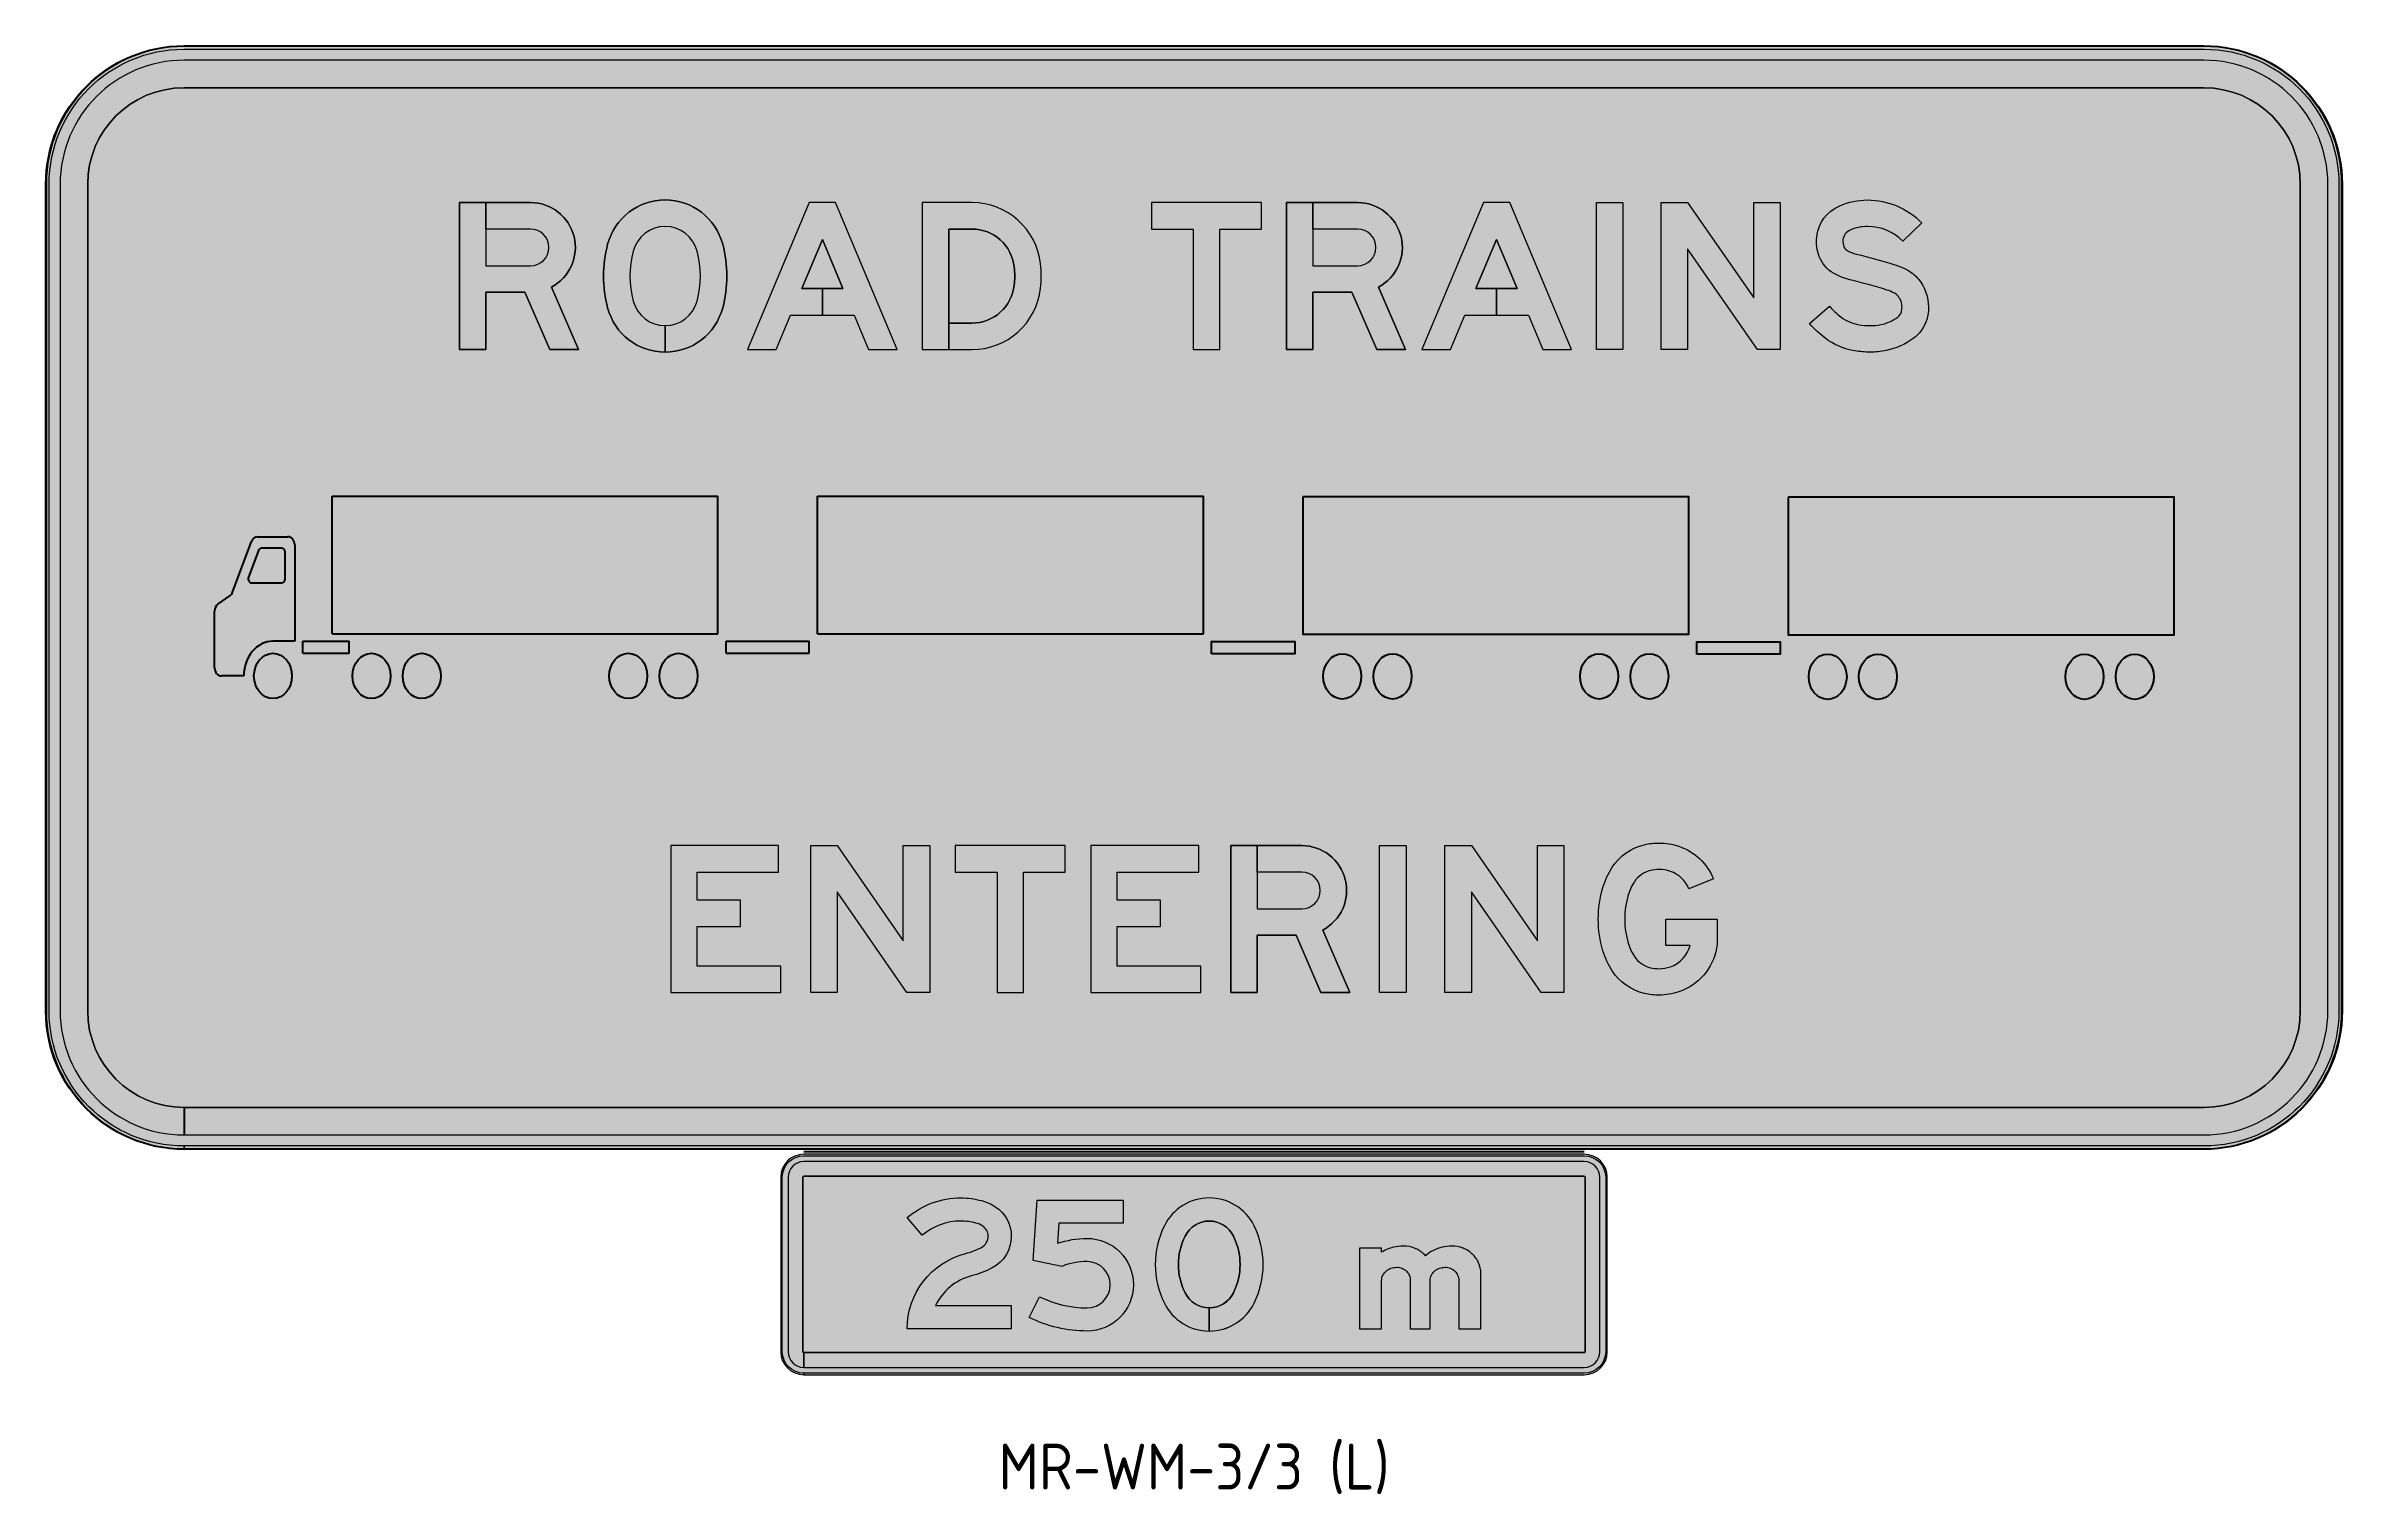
# Model space of a CAD drawing. Header units: millimetres. Extents: x 225 to 13453, y -1303 to 13247.
# Drawn here: x 13027.2 to 13152.2, y 13168.5 to 13247.4 of the extents above; entities that cross this region are included whole.
import ezdxf
from ezdxf.enums import TextEntityAlignment as Align

# ---------------------------------------------------------------- set-up
doc = ezdxf.new("R2010")
doc.units = ezdxf.units.MM
doc.linetypes.add('CENTERX2', pattern=[101.60000000000001, 63.5, -12.7, 12.7, -12.7])
doc.layers.get('0').update_dxf_attribs({"linetype": 'CONTINUOUS'})
for name, color, linetype, lineweight in [('GSBWFILL', 1, 'CONTINUOUS', 0), ('GSCOLORFILL', 3, 'CONTINUOUS', 0), ('GSOUTLINE', 7, 'CONTINUOUS', 0)]:
    doc.layers.add(name, color=color, linetype=linetype, lineweight=lineweight)
for name, color, linetype in [('L18', 4, 'CONTINUOUS'), ('L25', 1, 'CONTINUOUS'), ('T25', 1, 'CONTINUOUS')]:
    doc.layers.add(name, color=color, linetype=linetype)
doc.styles.add('ISO', font='isocp2.shx')
doc.styles.add('TSText', font='isocp2.shx')

# ---------------------------------------------------------------- blocks, each defined once
blk = doc.blocks.new('*U285')
at = {"layer": 'GSBWFILL', "transparency": 33554687}
blk.add_hatch(color=256, dxfattribs=at).paths.add_polyline_path([(-424.8400000000001, -112), (425, -112, 0.414213562373095), (442, -95), (442, 95, 0.414213562373095), (425, 112), (-425, 112, 0.414213562373095), (-442, 95), (-442, -95, 0.414213562373095), (-425, -112), (-425, -96, -0.414213562373095), (-426, -95), (-426, 95, -0.414213562373095), (-425, 96), (425, 96, -0.414213562373095), (426, 95), (426, -95, -0.414213562373095), (425, -96), (-424.8400000000001, -96)])
at = {"layer": 'GSCOLORFILL', "transparency": 33554687}
for color, points in [(40, [(-425, -120), (425, -120, 0.414213562373095), (450, -95), (450, 95, 0.414213562373095), (425, 120), (-425, 120, 0.414213562373095), (-450, 95), (-450, -95, 0.414213562373095)]), (40, [(-424.9840000000004, -120), (425, -120, 0.414213562373095), (450, -95), (450, 95, 0.414213562373095), (425, 120), (-425, 120, 0.414213562373095), (-450, 95), (-450, -95, 0.414213562373095), (-425, -120), (-425, -118.3999999999996, -0.414213562373095), (-448.3999999999996, -95), (-448.3999999999996, 95, -0.414213562373095), (-425, 118.3999999999996), (425, 118.3999999999996, -0.414213562373095), (448.3999999999996, 95), (448.3999999999996, -95, -0.414213562373095), (425, -118.3999999999996), (-424.9840000000004, -118.3999999999996)]), (28, [(-424.8400000000001, -112), (425, -112, 0.414213562373095), (442, -95), (442, 95, 0.414213562373095), (425, 112), (-425, 112, 0.414213562373095), (-442, 95), (-442, -95, 0.414213562373095), (-425, -112), (-425, -96, -0.414213562373095), (-426, -95), (-426, 95, -0.414213562373095), (-425, 96), (425, 96, -0.414213562373095), (426, 95), (426, -95, -0.414213562373095), (425, -96), (-424.8400000000001, -96)])]:
    blk.add_hatch(color=color, dxfattribs=at).paths.add_polyline_path(points)
at = {"layer": 'GSBWFILL', "linetype": 'Continuous', "transparency": 33554687}
for points in [[(-425, -120), (425, -120, 0.414213562373095), (450, -95), (450, 95, 0.414213562373095), (425, 120), (-425, 120, 0.414213562373095), (-450, 95), (-450, -95, 0.414213562373095), (-425, -120)], [(-424.8400000000001, -112), (425, -112, 0.414213562373095), (442, -95), (442, 95, 0.414213562373095), (425, 112), (-425, 112, 0.414213562373095), (-442, 95), (-442, -95, 0.414213562373095), (-425, -112), (-425, -96, -0.414213562373095), (-426, -95), (-426, 95, -0.414213562373095), (-425, 96), (425, 96, -0.414213562373095), (426, 95), (426, -95, -0.414213562373095), (425, -96), (-424.8400000000001, -96), (-424.8400000000001, -112)]]:
    blk.add_lwpolyline(points, format="xyb", close=True, dxfattribs=at).dxf.unprotected_set("ltscale", 0)
at = {"layer": 'GSCOLORFILL', "color": 40, "linetype": 'Continuous', "transparency": 33554687}
for points in [[(-425, -120), (425, -120, 0.414213562373095), (450, -95), (450, 95, 0.414213562373095), (425, 120), (-425, 120, 0.414213562373095), (-450, 95), (-450, -95, 0.414213562373095), (-425, -120)], [(-424.9840000000004, -120), (425, -120, 0.414213562373095), (450, -95), (450, 95, 0.414213562373095), (425, 120), (-425, 120, 0.414213562373095), (-450, 95), (-450, -95, 0.414213562373095), (-425, -120), (-425, -118.3999999999996, -0.414213562373095), (-448.3999999999996, -95), (-448.3999999999996, 95, -0.414213562373095), (-425, 118.3999999999996), (425, 118.3999999999996, -0.414213562373095), (448.3999999999996, 95), (448.3999999999996, -95, -0.414213562373095), (425, -118.3999999999996), (-424.9840000000004, -118.3999999999996), (-424.9840000000004, -120)]]:
    blk.add_lwpolyline(points, format="xyb", close=True, dxfattribs=at).dxf.unprotected_set("ltscale", 0)
at = {"layer": 'GSCOLORFILL', "color": 28, "linetype": 'Continuous', "transparency": 33554687}
blk.add_lwpolyline([(-424.8400000000001, -112), (425, -112, 0.414213562373095), (442, -95), (442, 95, 0.414213562373095), (425, 112), (-425, 112, 0.414213562373095), (-442, 95), (-442, -95, 0.414213562373095), (-425, -112), (-425, -96, -0.414213562373095), (-426, -95), (-426, 95, -0.414213562373095), (-425, 96), (425, 96, -0.414213562373095), (426, 95), (426, -95, -0.414213562373095), (425, -96), (-424.8400000000001, -96), (-424.8400000000001, -112)], format="xyb", close=True, dxfattribs=at).dxf.unprotected_set("ltscale", 0)
at = {"layer": 'GSOUTLINE', "linetype": 'Continuous', "transparency": 33554687}
for points in [[(-425, -120), (425, -120, 0.414213562373095), (450, -95), (450, 95, 0.414213562373095), (425, 120), (-425, 120, 0.414213562373095), (-450, 95), (-450, -95, 0.414213562373095), (-425, -120)], [(-425, -112), (425, -112, 0.414213562373095), (442, -95), (442, 95, 0.414213562373095), (425, 112), (-425, 112, 0.414213562373095), (-442, 95), (-442, -95, 0.414213562373095), (-425, -112)], [(-425, -96), (425, -96, 0.414213562373095), (426, -95), (426, 95, 0.414213562373095), (425, 96), (-425, 96, 0.414213562373095), (-426, 95), (-426, -95, 0.414213562373095), (-425, -96)]]:
    blk.add_lwpolyline(points, format="xyb", close=True, dxfattribs=at).dxf.unprotected_set("ltscale", 0)
at = {"layer": 'GSBWFILL', "color": 250, "transparency": 33554687, "style": 'TSText'}
for s in ['levels:GSCOLORFILL|GSBWFILL|GSOUTLINE', 'panelStyle:MR-Bottom-DropTag.bsm', 'chevronShoulderRadius:300.000', 'constructPanels:900|600|450', 'panelBorderRadius:300.000', 'chevronTipRadius:300.000', 'constructPanelMode:0', 'panelRoundCorners:0', 'panelStation:none', 'heightRounding:10', 'panelHeightLock:1', 'widthRounding:10', 'panelWidthLock:1', 'legendMaterial:0', 'panelName:name', 'panelMounting:0', 'panelStandard:1', 'panelMaterial:0', 'panelQuantity:1', 'marginAlign:9', 'panelShape:0', 'panelSizes:', 'version:2']:
    blk.add_text(s, height=0.001, dxfattribs=at).set_placement((0, 119.9979999999996), align=Align.CENTER)
blk = doc.blocks.new('*U280')
at = {"layer": 'GSBWFILL'}
h = blk.add_hatch(color=256, dxfattribs=at)
edge = h.paths.add_edge_path()
edge.add_line((44.02645398693471, 35.99999999999998), (162, 35.99999999999995))
edge.add_line((162, 35.99999999999995), (162, -4.973799150320701e-14))
edge.add_line((162, -4.973799150320701e-14), (0, 7.105427357601002e-15))
edge.add_arc((120.7462631579802, 2.131628207280301e-14), 120.7462631579802, 104.35431723723349, 180, ccw=False)
edge.add_arc((62.87514821839477, 226.1414982683222), 112.6826193381502, 284.3543172372333, 297.7732364367711)
edge.add_arc((106.1175645942273, 144.0320130436405), 19.88243540577274, 297.7732364367711, 359.9999999999999)
edge.add_arc((107.334819920846, 144.0320130436404), 18.66518007915403, 8.724501933565741e-14, 56.98303232231426)
edge.add_arc((97.15213910058392, 128.3622208432661), 37.35285987869691, 56.98303232231422, 75.09879145111071)
edge.add_arc((83.50341451084127, 77.07089681798153), 90.42910318201841, 75.09879145111077, 90.00000000000001)
edge.add_arc((83.50341451084128, 74.45523335835614), 93.0447666416438, 90.00000000000001, 130.3224627209028)
edge.add_line((23.29519437807392, 145.3939310334769), (-5.684341886080801e-14, 172.8408601674939))
edge.add_arc((83.50341451084128, 74.4552333583561), 129.0447666416438, 90, 130.3224627209028, ccw=False)
edge.add_arc((83.50341451084117, 77.07089681798152), 126.4291031820184, 75.09879145111069, 89.99999999999989, ccw=False)
edge.add_arc((97.15213910058411, 128.3622208432662), 73.3528598786967, 56.98303232231427, 75.09879145111091, ccw=False)
edge.add_arc((107.334819920846, 144.0320130436404), 54.66518007915401, 1.1368683772161603e-13, 56.98303232231427, ccw=False)
edge.add_arc((106.1175645942272, 144.0320130436404), 55.88243540577275, -62.2267635632287, 1.1368683772161603e-13, ccw=False)
edge.add_arc((62.87514821839477, 226.1414982683223), 148.6826193381503, 284.3543172372334, 297.7732364367712, ccw=False)
edge.add_arc((120.7462631579801, 4.973799150320701e-14), 84.74626315798012, 104.3543172372335, 154.8621540430072)
at = {"layer": 'GSCOLORFILL'}
h = blk.add_hatch(color=0, dxfattribs=at)
edge = h.paths.add_edge_path()
edge.add_line((44.02645398693471, 36.00000000000005), (162, 36.00000000000002))
edge.add_line((162, 36.00000000000002), (162, 2.131628207280301e-14))
edge.add_line((162, 2.131628207280301e-14), (0, 7.815970093361102e-14))
edge.add_arc((120.7462631579802, 9.237055564881302e-14), 120.7462631579802, 104.35431723723349, 180, ccw=False)
edge.add_arc((62.87514821839477, 226.1414982683223), 112.6826193381502, 284.3543172372333, 297.7732364367711)
edge.add_arc((106.1175645942273, 144.0320130436405), 19.88243540577274, 297.7732364367711, 359.9999999999999)
edge.add_arc((107.334819920846, 144.0320130436404), 18.66518007915403, 8.724501933565741e-14, 56.98303232231426)
edge.add_arc((97.15213910058392, 128.3622208432662), 37.35285987869691, 56.98303232231422, 75.09879145111071)
edge.add_arc((83.50341451084127, 77.07089681798159), 90.42910318201841, 75.09879145111077, 90.00000000000001)
edge.add_arc((83.50341451084128, 74.4552333583562), 93.0447666416438, 90.00000000000001, 130.3224627209028)
edge.add_line((23.29519437807392, 145.3939310334769), (-5.684341886080801e-14, 172.8408601674939))
edge.add_arc((83.50341451084128, 74.45523335835615), 129.0447666416438, 90, 130.3224627209028, ccw=False)
edge.add_arc((83.50341451084117, 77.07089681798158), 126.4291031820184, 75.09879145111069, 89.99999999999989, ccw=False)
edge.add_arc((97.15213910058411, 128.3622208432663), 73.3528598786967, 56.98303232231427, 75.09879145111091, ccw=False)
edge.add_arc((107.334819920846, 144.0320130436405), 54.66518007915401, 1.1368683772161603e-13, 56.98303232231427, ccw=False)
edge.add_arc((106.1175645942273, 144.0320130436405), 55.88243540577274, -62.226763563228815, 0, ccw=False)
edge.add_arc((62.87514821839477, 226.1414982683224), 148.6826193381503, 284.3543172372334, 297.7732364367712, ccw=False)
edge.add_arc((120.7462631579801, 1.35003119794419e-13), 84.74626315798012, 104.3543172372335, 154.8621540430072)
at = {"layer": 'GSBWFILL'}
blk.add_lwpolyline([(44.02645398693471, 35.99999999999998), (162, 35.99999999999995), (162, -4.973799150320701e-14), (0, 7.105427357601002e-15, -0.3425992352268948), (90.81114630774732, 116.9767021495268, 0.05861808123977843), (115.3822504380454, 126.4400593749861, 0.2783903765215026), (126, 144.0320130436404, 0.2538888372410792), (117.5052409274916, 159.682939020554, 0.07920995008996091), (106.7575456891788, 164.4589285239583, 0.06511056418939712), (83.50341451084125, 167.4999999999999, 0.1777780963328387), (23.29519437807392, 145.3939310334769), (-5.684341886080801e-14, 172.8408601674939, -0.1777780963328387), (83.50341451084125, 203.4999999999999, -0.06511056418939713), (116.0150600619036, 199.2482721170587, -0.07920995008996103), (137.1211864842214, 189.8692716880943, -0.2538888372410795), (162, 144.0320130436405, -0.2783903765215026), (132.1572925076209, 94.58730496404115, -0.05861808123977843), (99.73617784432088, 82.10058120594755, 0.2240205711724921)], format="xyb", close=True, dxfattribs=at)
at = {"layer": 'GSCOLORFILL', "color": 0}
blk.add_lwpolyline([(44.02645398693471, 36.00000000000005), (162, 36.00000000000002), (162, 2.131628207280301e-14), (0, 7.815970093361102e-14, -0.3425992352268948), (90.81114630774732, 116.9767021495269, 0.05861808123977843), (115.3822504380454, 126.4400593749862, 0.2783903765215026), (126, 144.0320130436405, 0.2538888372410792), (117.5052409274916, 159.682939020554, 0.07920995008996091), (106.7575456891788, 164.4589285239584, 0.06511056418939712), (83.50341451084125, 167.5, 0.1777780963328387), (23.29519437807392, 145.3939310334769), (-5.684341886080801e-14, 172.8408601674939, -0.1777780963328387), (83.50341451084125, 203.5, -0.06511056418939713), (116.0150600619036, 199.2482721170587, -0.07920995008996103), (137.1211864842214, 189.8692716880944, -0.2538888372410795), (162, 144.0320130436405, -0.2783903765215026), (132.1572925076209, 94.58730496404124, -0.05861808123977843), (99.73617784432088, 82.10058120594763, 0.2240205711724921)], format="xyb", close=True, dxfattribs=at)
at = {"layer": 'GSOUTLINE'}
blk.add_lwpolyline([(44.02645398693468, 35.99999999999998), (162, 35.99999999999995), (162, -4.973799150320701e-14), (-2.842170943040401e-14, 7.105427357601002e-15, -0.3425992352268948), (90.81114630774735, 116.9767021495268, 0.05861808123977843), (115.3822504380454, 126.4400593749861, 0.2783903765215026), (126, 144.0320130436404, 0.2538888372410792), (117.5052409274916, 159.682939020554, 0.07920995008996091), (106.7575456891788, 164.4589285239583, 0.06511056418939712), (83.50341451084128, 167.4999999999999, 0.1777780963328387), (23.29519437807389, 145.3939310334769), (-5.684341886080801e-14, 172.8408601674939, -0.1777780963328387), (83.50341451084128, 203.4999999999999, -0.06511056418939713), (116.0150600619036, 199.2482721170587, -0.07920995008996103), (137.1211864842214, 189.8692716880943, -0.2538888372410795), (162, 144.0320130436405, -0.2783903765215026), (132.1572925076209, 94.58730496404115, -0.05861808123977843), (99.73617784432085, 82.10058120594755, 0.2240205711724921)], format="xyb", close=True, dxfattribs=at)
blk = doc.blocks.new('*U281')
at = {"layer": 'GSBWFILL', "linetype": 'Continuous'}
blk.add_hatch(color=256, dxfattribs=at).paths.add_polyline_path([(45.77538946514028, 164), (146, 164), (146, 199.9999999999999), (12, 200), (6, 106), (50.45572102060777, 97, -0.09399261541386805), (90, 104.5, -1), (90, 32.50000000000003, -0.1153405169183467), (15.96059113300493, 49.80976673601609), (0, 17.54121345755246, 0.1153405169183466), (89.99999999999994, -3.499999999999943, 1), (90, 140.4999999999999, 0.08185407468404284), (43.78925516101702, 132.883895902069)])
at = {"layer": 'GSCOLORFILL', "linetype": 'Continuous'}
blk.add_hatch(color=0, dxfattribs=at).paths.add_polyline_path([(12, 200.0000000000001), (6.000000000000014, 106), (50.45572102060777, 97.00000000000003, -0.09399261541386812), (89.99999999999999, 104.5, -1), (89.99999999999997, 32.50000000000006, -0.1153405169183467), (15.96059113300494, 49.80976673601612), (0, 17.54121345755249, 0.1153405169183467), (89.99999999999994, -3.499999999999972, 1), (90, 140.5, 0.08185407468404282), (43.78925516101704, 132.883895902069), (45.77538946514028, 164), (146, 164), (146, 200)])
at = {"layer": 'GSBWFILL'}
blk.add_lwpolyline([(90, -3.5, -0.1153405169183467), (0, 17.54121345755246), (15.96059113300493, 49.80976673601606, 0.1153405169183467), (90, 32.5, 0.9999999999999999), (90, 104.5, 0.09399261541386815), (50.45572102060777, 97), (6, 106), (12, 200), (146, 200), (146, 164), (45.77538946514028, 164), (43.78925516101702, 132.8838959020691, -0.08185407468404281), (90, 140.5, -0.9999999999999999)], format="xyb", close=True, dxfattribs=at)
at = {"layer": 'GSCOLORFILL', "color": 0}
blk.add_lwpolyline([(90, -3.499999999999972, -0.1153405169183467), (0, 17.54121345755249), (15.96059113300493, 49.80976673601609, 0.1153405169183467), (90, 32.50000000000003, 0.9999999999999999), (90, 104.5, 0.09399261541386815), (50.45572102060777, 97.00000000000003), (6, 106), (12, 200.0000000000001), (146, 200), (146, 164), (45.77538946514028, 164), (43.78925516101702, 132.8838959020691, -0.08185407468404281), (90, 140.5, -0.9999999999999999)], format="xyb", close=True, dxfattribs=at)
at = {"layer": 'GSOUTLINE'}
blk.add_lwpolyline([(90, -3.5, -0.1153405169183467), (0, 17.54121345755246), (15.96059113300493, 49.80976673601606, 0.1153405169183467), (90, 32.5, 0.9999999999999999), (89.99999999999999, 104.5, 0.09399261541386815), (50.45572102060778, 97), (6, 106), (12, 200), (146, 200), (146, 164), (45.77538946514027, 164), (43.78925516101702, 132.8838959020691, -0.08185407468404281), (90.00000000000003, 140.5, -0.9999999999999999)], format="xyb", close=True, dxfattribs=at)
blk = doc.blocks.new('*U282')
at = {"layer": 'GSBWFILL', "linetype": 'Continuous'}
blk.add_hatch(color=256, dxfattribs=at).paths.add_polyline_path([(46.4065573770492, 144.227868852459, -0.6190476190476187), (121.5934426229507, 144.227868852459, -0.2352941176470591), (121.5934426229508, 55.77213114754095, -0.284410896434922), (84.00999999999999, 32.50000119047621), (84.00999999999999, -3.499999358974364, 0.2844405914355415), (153.8163934426229, 39.71967213114749, 0.2352941176470591), (153.8163934426229, 160.2803278688525, 0.6190476190476187), (14.18360655737706, 160.2803278688525, 0.2352941176470586), (14.18360655737703, 39.71967213114759, 0.2844752361889953), (84, -3.500000000000028), (84, 32.5, -0.2844752361889953), (46.40655737704918, 55.77213114754099, -0.2352941176470588)])
at = {"layer": 'GSCOLORFILL', "linetype": 'Continuous'}
blk.add_hatch(color=0, dxfattribs=at).paths.add_polyline_path([(121.5934426229508, 55.77213114754103, -0.2844108964349225), (84.00999999999999, 32.50000119047621), (84.00999999999993, -3.499999358974378, 0.2844405914355417), (153.816393442623, 39.71967213114753, 0.235294117647059), (153.8163934426229, 160.2803278688525, 0.6190476190476187), (14.18360655737706, 160.2803278688525, 0.2352941176470586), (14.18360655737703, 39.7196721311476, 0.2844752361889953), (84, -3.500000000000028), (84, 32.50000000000001, -0.2844752361889955), (46.40655737704917, 55.77213114754101, -0.2352941176470588), (46.40655737704918, 144.227868852459, -0.6190476190476187), (121.5934426229508, 144.227868852459, -0.2352941176470589)])
at = {"layer": 'GSBWFILL'}
blk.add_lwpolyline([(121.5934426229508, 144.227868852459, -0.235294117647059), (121.5934426229508, 55.77213114754096, -0.2844108964349221), (84.00999999999999, 32.50000119047621), (84.00999999999999, -3.499999358974378, 0.2844405914355415), (153.8163934426229, 39.71967213114748, 0.235294117647059), (153.8163934426229, 160.2803278688525, 0.6190476190476192), (14.18360655737706, 160.2803278688525, 0.2352941176470588), (14.18360655737706, 39.71967213114752, 0.284475236188995), (84, -3.500000000000014), (84, 32.5, -0.2844752361889952), (46.40655737704918, 55.77213114754097, -0.2352941176470588), (46.40655737704918, 144.227868852459, -0.6190476190476192)], format="xyb", close=True, dxfattribs=at)
at = {"layer": 'GSCOLORFILL', "color": 0}
blk.add_lwpolyline([(121.5934426229508, 144.227868852459, -0.235294117647059), (121.5934426229508, 55.77213114754096, -0.2844108964349221), (84.00999999999999, 32.50000119047621), (84.00999999999993, -3.499999358974378, 0.2844405914355415), (153.8163934426229, 39.71967213114748, 0.235294117647059), (153.8163934426229, 160.2803278688525, 0.6190476190476192), (14.18360655737706, 160.2803278688525, 0.2352941176470588), (14.18360655737706, 39.71967213114753, 0.284475236188995), (84, -3.500000000000014), (84, 32.5, -0.2844752361889952), (46.40655737704918, 55.77213114754097, -0.2352941176470588), (46.40655737704918, 144.227868852459, -0.6190476190476192)], format="xyb", close=True, dxfattribs=at)
at = {"layer": 'GSOUTLINE'}
for points in [[(153.8163934426229, 39.71967213114748, 0.235294117647059), (153.8163934426229, 160.2803278688525, 0.6190476190476192), (14.18360655737705, 160.2803278688525, 0.2352941176470588), (14.18360655737706, 39.71967213114753, 0.6190476190476188)], [(121.5934426229508, 144.227868852459, 0.6190476190476192), (46.40655737704918, 144.227868852459, 0.2352941176470588), (46.40655737704918, 55.77213114754097, 0.6190476190476188), (121.5934426229508, 55.77213114754096, 0.235294117647059)]]:
    blk.add_lwpolyline(points, format="xyb", close=True, dxfattribs=at)
blk = doc.blocks.new('*U279')
at = {"layer": 'L18', "color": 28, "xscale": 0.7, "yscale": 0.7, "zscale": 0.7}
for name, p in [('*U280', (0, 0)), ('*U281', (132.9999999999982, 0)), ('*U282', (270.1999999999989, 0))]:
    blk.add_blockref(name, p, dxfattribs=at)
blk = doc.blocks.new('*U284')
at = {"layer": 'GSBWFILL', "linetype": 'Continuous'}
h = blk.add_hatch(color=256, dxfattribs=at)
edge = h.paths.add_edge_path()
edge.add_arc((155.7153296264924, 86.99511755650809), 24.5282097319339, 45.82979570204179, 68.0808265539651, ccw=False)
edge.add_arc((156.1420760110529, 87.43440733147503), 23.9157654625298, 23.092845889367595, 45.82979570204162, ccw=False)
edge.add_arc((156.8060842686133, 87.7175328658991), 23.19391573138671, 0, 23.09284588936822, ccw=False)
edge.add_line((180, 87.7175328658991), (180, 0))
edge.add_line((180, 0), (220, 0))
edge.add_line((220, 0), (220, 100.8830320548367))
edge.add_arc((174.0753468275611, 100.8830320548367), 45.92465317243887, 0, 23.93171822373219)
edge.add_arc((170.8242551602883, 99.44019281717675), 49.48153131130478, 23.93171822373218, 46.97501240943499)
edge.add_arc((168.730439071099, 97.19681228199977), 52.55021540077355, 46.97501240943522, 68.8635846861375)
edge.add_arc((167.3745328426901, 93.68953779756492), 56.31046220243508, 68.86358468613724, 90)
edge.add_arc((167.3745328426902, 69.99478146240631), 80.00521853759369, 90.00000000000007, 102.6042796135857)
edge.add_arc((166.6926525247094, 78.0285138763368), 72.0245107674768, 103.4695365311015, 130.8206849945816)
edge.add_arc((82.82425516028852, 99.44019281717684), 49.48153131130454, 41.97494773133587, 46.97501240943514)
edge.add_arc((80.73043907109901, 97.19681228199977), 52.55021540077354, 46.97501240943524, 68.86358468613751)
edge.add_arc((79.37453284269009, 93.68953779756492), 56.31046220243508, 68.86358468613724, 90)
edge.add_arc((79.37453284269016, 69.99478146240604), 80.00521853759396, 90.00000000000006, 102.6042796135857)
edge.add_arc((78.69265252470946, 78.02851387633706), 72.02451076747658, 103.4695365311017, 122.4942570075609)
edge.add_line((40, 138.7772487758923), (40, 146))
edge.add_line((40, 146), (0, 146))
edge.add_line((0, 146), (0, 0))
edge.add_line((0, 0), (40, 0))
edge.add_line((40, 0), (40, 87.71753286589909))
edge.add_arc((60.83417894850335, 87.71753286589907), 20.83417894850335, 154.5282720028093, 180, ccw=False)
edge.add_arc((64.03048830144328, 86.19490705822676), 24.37462847220526, 131.0076349936262, 154.5282720028096, ccw=False)
edge.add_arc((66.09710507856302, 83.81817613339862), 27.52419269484101, 109.80736038530819, 131.0076349936262, ccw=False)
edge.add_arc((67.43949500252643, 80.0910470400427), 31.48569518587881, 89.99999999999977, 109.8073603853079, ccw=False)
edge.add_arc((67.43949500252666, 86.30962031839456), 25.26712190752694, 68.08082655396498, 90.00000000000028, ccw=False)
edge.add_arc((67.71532962649229, 86.99511755650809), 24.52820973193397, 45.82979570204162, 68.08082655396481, ccw=False)
edge.add_arc((68.1420760110529, 87.43440733147501), 23.91576546252978, 23.09284588936771, 45.82979570204168, ccw=False)
edge.add_arc((68.80608426861329, 87.7175328658991), 23.19391573138671, 0, 23.09284588936822, ccw=False)
edge.add_line((92, 87.7175328658991), (92, 0))
edge.add_line((92, 0), (128, 0))
edge.add_line((128, 0), (128, 87.71753286589909))
edge.add_arc((148.8341789485033, 87.71753286589919), 20.83417894850334, 154.5282720028097, 180.0000000000003, ccw=False)
edge.add_arc((152.0304883014433, 86.19490705822646), 24.37462847220541, 131.0076349936256, 154.528272002809, ccw=False)
edge.add_arc((154.0971050785631, 83.81817613339872), 27.52419269484096, 109.80736038530841, 131.0076349936264, ccw=False)
edge.add_arc((155.4394950025264, 80.09104704004267), 31.48569518587882, 89.99999999999977, 109.8073603853079, ccw=False)
edge.add_arc((155.4394950025266, 86.30962031839454), 25.26712190752696, 68.08082655396493, 90.00000000000011, ccw=False)
at = {"layer": 'GSCOLORFILL', "linetype": 'Continuous'}
h = blk.add_hatch(color=0, dxfattribs=at)
edge = h.paths.add_edge_path()
edge.add_arc((155.7153296264924, 86.99511755650809), 24.5282097319339, 45.82979570204179, 68.0808265539651, ccw=False)
edge.add_arc((156.1420760110529, 87.43440733147503), 23.9157654625298, 23.092845889367595, 45.82979570204162, ccw=False)
edge.add_arc((156.8060842686133, 87.7175328658991), 23.19391573138671, 0, 23.09284588936822, ccw=False)
edge.add_line((180, 87.7175328658991), (180, 0))
edge.add_line((180, 0), (220, 0))
edge.add_line((220, 0), (220, 100.8830320548367))
edge.add_arc((174.0753468275611, 100.8830320548367), 45.92465317243887, 0, 23.93171822373219)
edge.add_arc((170.8242551602883, 99.44019281717675), 49.48153131130478, 23.93171822373218, 46.97501240943499)
edge.add_arc((168.730439071099, 97.19681228199977), 52.55021540077355, 46.97501240943522, 68.8635846861375)
edge.add_arc((167.3745328426901, 93.68953779756492), 56.31046220243508, 68.86358468613724, 90)
edge.add_arc((167.3745328426902, 69.99478146240631), 80.00521853759369, 90.00000000000007, 102.6042796135857)
edge.add_arc((166.6926525247094, 78.0285138763368), 72.0245107674768, 103.4695365311015, 130.8206849945816)
edge.add_arc((82.82425516028852, 99.44019281717684), 49.48153131130454, 41.97494773133587, 46.97501240943514)
edge.add_arc((80.73043907109901, 97.19681228199977), 52.55021540077354, 46.97501240943524, 68.86358468613751)
edge.add_arc((79.37453284269009, 93.68953779756492), 56.31046220243508, 68.86358468613724, 90)
edge.add_arc((79.37453284269016, 69.99478146240604), 80.00521853759396, 90.00000000000006, 102.6042796135857)
edge.add_arc((78.69265252470946, 78.02851387633706), 72.02451076747658, 103.4695365311017, 122.4942570075609)
edge.add_line((40, 138.7772487758923), (40, 146))
edge.add_line((40, 146), (0, 146))
edge.add_line((0, 146), (0, 0))
edge.add_line((0, 0), (40, 0))
edge.add_line((40, 0), (40, 87.71753286589909))
edge.add_arc((60.83417894850335, 87.71753286589907), 20.83417894850335, 154.5282720028093, 180, ccw=False)
edge.add_arc((64.03048830144328, 86.19490705822676), 24.37462847220526, 131.0076349936262, 154.5282720028096, ccw=False)
edge.add_arc((66.09710507856302, 83.81817613339862), 27.52419269484101, 109.80736038530819, 131.0076349936262, ccw=False)
edge.add_arc((67.43949500252643, 80.0910470400427), 31.48569518587881, 89.99999999999977, 109.8073603853079, ccw=False)
edge.add_arc((67.43949500252666, 86.30962031839456), 25.26712190752694, 68.08082655396498, 90.00000000000028, ccw=False)
edge.add_arc((67.71532962649229, 86.99511755650809), 24.52820973193397, 45.82979570204162, 68.08082655396481, ccw=False)
edge.add_arc((68.1420760110529, 87.43440733147501), 23.91576546252978, 23.09284588936771, 45.82979570204168, ccw=False)
edge.add_arc((68.80608426861329, 87.7175328658991), 23.19391573138671, 0, 23.09284588936822, ccw=False)
edge.add_line((92, 87.7175328658991), (92, 0))
edge.add_line((92, 0), (128, 0))
edge.add_line((128, 0), (128, 87.71753286589909))
edge.add_arc((148.8341789485033, 87.71753286589919), 20.83417894850334, 154.5282720028097, 180.0000000000003, ccw=False)
edge.add_arc((152.0304883014433, 86.19490705822646), 24.37462847220541, 131.0076349936256, 154.528272002809, ccw=False)
edge.add_arc((154.0971050785631, 83.81817613339872), 27.52419269484096, 109.80736038530841, 131.0076349936264, ccw=False)
edge.add_arc((155.4394950025264, 80.09104704004267), 31.48569518587882, 89.99999999999977, 109.8073603853079, ccw=False)
edge.add_arc((155.4394950025266, 86.30962031839454), 25.26712190752696, 68.08082655396493, 90.00000000000011, ccw=False)
at = {"layer": 'GSBWFILL'}
blk.add_lwpolyline([(164.8716674585635, 109.7502169884754, -0.09739464939670292), (172.8063946356061, 104.5885415981205, -0.0995354279343683), (178.1414826297246, 96.81470296034922, -0.1011039461656411), (180, 87.7175328658991), (180, 0), (220, 0), (220, 100.8830320548367, 0.1048030179721755), (216.0518361595565, 119.5122594239381, 0.1008855307406954), (204.5863575327339, 135.6139731601839, 0.09579836817007242), (187.6795049501371, 146.2116879931507, 0.09248737428302214), (167.3745328426901, 150, 0.05505205982243612), (149.9161032513398, 148.0719114650645, 0.1199117204326835), (119.6106725914451, 132.5337183696518, 0.02182035996796309), (116.5863575327339, 135.6139731601839, 0.09579836817007242), (99.67950495013713, 146.2116879931507, 0.09248737428302214), (79.37453284269009, 150, 0.05505205982243612), (61.91610325133973, 148.0719114650645, 0.08320220139569866), (40, 138.7772487758923), (40, 146), (0, 146), (0, 0), (40, 0), (40, 87.71753286589909, -0.1116012735434615), (42.02513207801013, 96.67759805996153, -0.102989975481698), (48.03684201390564, 104.5885415981205, -0.09276840372104522), (56.77029056251172, 109.7139617844638, -0.08664174293623021), (67.43949500252654, 111.5767422259215, -0.09593311806680128), (76.87166745856348, 109.7502169884755, -0.09739464939670292), (84.80639463560613, 104.5885415981205, -0.0995354279343683), (90.14148262972458, 96.81470296034922, -0.1011039461656411), (92, 87.7175328658991), (92, 0), (128, 0), (128, 87.71753286589909, -0.1116012735434615), (130.0251320780101, 96.67759805996153, -0.102989975481698), (136.0368420139057, 104.5885415981205, -0.09276840372104506), (144.7702905625117, 109.7139617844638, -0.08664174293623021), (155.4394950025265, 111.5767422259215, -0.09593311806680128)], format="xyb", close=True, dxfattribs=at)
at = {"layer": 'GSCOLORFILL', "color": 0}
blk.add_lwpolyline([(164.8716674585635, 109.7502169884754, -0.09739464939670292), (172.8063946356061, 104.5885415981205, -0.0995354279343683), (178.1414826297246, 96.81470296034922, -0.1011039461656411), (180, 87.7175328658991), (180, 0), (220, 0), (220, 100.8830320548367, 0.1048030179721755), (216.0518361595565, 119.5122594239381, 0.1008855307406954), (204.5863575327339, 135.6139731601839, 0.09579836817007242), (187.6795049501371, 146.2116879931507, 0.09248737428302214), (167.3745328426901, 150, 0.05505205982243612), (149.9161032513398, 148.0719114650645, 0.1199117204326835), (119.6106725914451, 132.5337183696518, 0.02182035996796309), (116.5863575327339, 135.6139731601839, 0.09579836817007242), (99.67950495013713, 146.2116879931507, 0.09248737428302214), (79.37453284269009, 150, 0.05505205982243612), (61.91610325133973, 148.0719114650645, 0.08320220139569866), (40, 138.7772487758923), (40, 146), (0, 146), (0, 0), (40, 0), (40, 87.71753286589909, -0.1116012735434615), (42.02513207801013, 96.67759805996153, -0.102989975481698), (48.03684201390564, 104.5885415981205, -0.09276840372104522), (56.77029056251172, 109.7139617844638, -0.08664174293623021), (67.43949500252654, 111.5767422259215, -0.09593311806680128), (76.87166745856348, 109.7502169884755, -0.09739464939670292), (84.80639463560613, 104.5885415981205, -0.0995354279343683), (90.14148262972458, 96.81470296034922, -0.1011039461656411), (92, 87.7175328658991), (92, 0), (128, 0), (128, 87.71753286589909, -0.1116012735434615), (130.0251320780101, 96.67759805996153, -0.102989975481698), (136.0368420139057, 104.5885415981205, -0.09276840372104506), (144.7702905625117, 109.7139617844638, -0.08664174293623021), (155.4394950025265, 111.5767422259215, -0.09593311806680128)], format="xyb", close=True, dxfattribs=at)
at = {"layer": 'GSOUTLINE'}
blk.add_lwpolyline([(164.8716674585635, 109.7502169884754, -0.09739464939670292), (172.8063946356061, 104.5885415981205, -0.0995354279343683), (178.1414826297246, 96.81470296034922, -0.1011039461656411), (180, 87.7175328658991), (180, 0), (220, 0), (220, 100.8830320548367, 0.1048030179721755), (216.0518361595565, 119.5122594239381, 0.1008855307406954), (204.5863575327339, 135.6139731601839, 0.09579836817007242), (187.6795049501371, 146.2116879931507, 0.09248737428302214), (167.3745328426901, 150, 0.05505205982243612), (149.9161032513398, 148.0719114650645, 0.1199117204326835), (119.6106725914451, 132.5337183696518, 0.02182035996796309), (116.5863575327339, 135.6139731601839, 0.09579836817007242), (99.67950495013713, 146.2116879931507, 0.09248737428302214), (79.37453284269009, 150, 0.05505205982243612), (61.91610325133973, 148.0719114650645, 0.08320220139569866), (40, 138.7772487758923), (40, 146), (0, 146), (0, 0), (40, 0), (40, 87.71753286589909, -0.1116012735434615), (42.02513207801013, 96.67759805996153, -0.102989975481698), (48.03684201390564, 104.5885415981205, -0.09276840372104522), (56.77029056251172, 109.7139617844638, -0.08664174293623021), (67.43949500252654, 111.5767422259215, -0.09593311806680128), (76.87166745856348, 109.7502169884755, -0.09739464939670292), (84.80639463560613, 104.5885415981205, -0.0995354279343683), (90.14148262972458, 96.81470296034922, -0.1011039461656411), (92, 87.7175328658991), (92, 0), (128, 0), (128, 87.71753286589909, -0.1116012735434615), (130.0251320780101, 96.67759805996153, -0.102989975481698), (136.0368420139057, 104.5885415981205, -0.09276840372104506), (144.7702905625117, 109.7139617844638, -0.08664174293623021), (155.4394950025265, 111.5767422259215, -0.09593311806680128)], format="xyb", close=True, dxfattribs=at)
blk = doc.blocks.new('*U283')
at = {"layer": 'L18', "color": 28, "xscale": 0.6, "yscale": 0.6, "zscale": 0.6}
blk.add_blockref('*U284', (0, 0), dxfattribs=at)
blk = doc.blocks.new('*U278')
at = {"layer": 'L18'}
for name, p in [('*U279', (-312.3999999999996, 0)), ('*U283', (180.3999999999996, 0))]:
    blk.add_blockref(name, p, dxfattribs=at)
blk = doc.blocks.new('*U277')
at = {"layer": 'GSCOLORFILL'}
blk.add_blockref('*U278', (0, -70), dxfattribs=at)
at = {"layer": 'L18'}
blk.add_blockref('*U285', (0, 0), dxfattribs=at)
blk = doc.blocks.new('*U276')
at = {"layer": 'GSBWFILL', "transparency": 33554687}
blk.add_hatch(color=256, dxfattribs=at).paths.add_polyline_path([(-1099.700000000001, -585), (1100, -585, 0.414213562373095), (1235, -450), (1235, 450, 0.414213562373095), (1100, 585), (-1100, 585, 0.414213562373095), (-1235, 450), (-1235, -450, 0.414213562373095), (-1100, -585), (-1100, -555, -0.414213562373095), (-1205, -450), (-1205, 450, -0.414213562373095), (-1100, 555), (1100, 555, -0.414213562373095), (1205, 450), (1205, -450, -0.414213562373095), (1100, -555), (-1099.700000000001, -555)])
at = {"layer": 'GSCOLORFILL', "transparency": 33554687}
for color, points in [(40, [(-1100, -600), (1100, -600, 0.414213562373095), (1250, -450), (1250, 450, 0.414213562373095), (1100, 600), (-1100, 600, 0.414213562373095), (-1250, 450), (-1250, -450, 0.414213562373095)]), (40, [(-1099.969999999999, -600), (1100, -600, 0.414213562373095), (1250, -450), (1250, 450, 0.414213562373095), (1100, 600), (-1100, 600, 0.414213562373095), (-1250, 450), (-1250, -450, 0.414213562373095), (-1100, -600), (-1100, -597, -0.414213562373095), (-1247, -450), (-1247, 450, -0.414213562373095), (-1100, 597), (1100, 597, -0.414213562373095), (1247, 450), (1247, -450, -0.414213562373095), (1100, -597), (-1099.969999999999, -597)]), (28, [(-1099.700000000001, -585), (1100, -585, 0.414213562373095), (1235, -450), (1235, 450, 0.414213562373095), (1100, 585), (-1100, 585, 0.414213562373095), (-1235, 450), (-1235, -450, 0.414213562373095), (-1100, -585), (-1100, -555, -0.414213562373095), (-1205, -450), (-1205, 450, -0.414213562373095), (-1100, 555), (1100, 555, -0.414213562373095), (1205, 450), (1205, -450, -0.414213562373095), (1100, -555), (-1099.700000000001, -555)])]:
    blk.add_hatch(color=color, dxfattribs=at).paths.add_polyline_path(points)
at = {"layer": 'GSBWFILL', "linetype": 'Continuous', "transparency": 33554687}
for points in [[(-1100, -600), (1100, -600, 0.414213562373095), (1250, -450), (1250, 450, 0.414213562373095), (1100, 600), (-1100, 600, 0.414213562373095), (-1250, 450), (-1250, -450, 0.414213562373095), (-1100, -600)], [(-1099.700000000001, -585), (1100, -585, 0.414213562373095), (1235, -450), (1235, 450, 0.414213562373095), (1100, 585), (-1100, 585, 0.414213562373095), (-1235, 450), (-1235, -450, 0.414213562373095), (-1100, -585), (-1100, -555, -0.414213562373095), (-1205, -450), (-1205, 450, -0.414213562373095), (-1100, 555), (1100, 555, -0.414213562373095), (1205, 450), (1205, -450, -0.414213562373095), (1100, -555), (-1099.700000000001, -555), (-1099.700000000001, -585)]]:
    blk.add_lwpolyline(points, format="xyb", close=True, dxfattribs=at).dxf.unprotected_set("ltscale", 0)
at = {"layer": 'GSCOLORFILL', "color": 40, "linetype": 'Continuous', "transparency": 33554687}
for points in [[(-1100, -600), (1100, -600, 0.414213562373095), (1250, -450), (1250, 450, 0.414213562373095), (1100, 600), (-1100, 600, 0.414213562373095), (-1250, 450), (-1250, -450, 0.414213562373095), (-1100, -600)], [(-1099.969999999999, -600), (1100, -600, 0.414213562373095), (1250, -450), (1250, 450, 0.414213562373095), (1100, 600), (-1100, 600, 0.414213562373095), (-1250, 450), (-1250, -450, 0.414213562373095), (-1100, -600), (-1100, -597, -0.414213562373095), (-1247, -450), (-1247, 450, -0.414213562373095), (-1100, 597), (1100, 597, -0.414213562373095), (1247, 450), (1247, -450, -0.414213562373095), (1100, -597), (-1099.969999999999, -597), (-1099.969999999999, -600)]]:
    blk.add_lwpolyline(points, format="xyb", close=True, dxfattribs=at).dxf.unprotected_set("ltscale", 0)
at = {"layer": 'GSCOLORFILL', "color": 28, "linetype": 'Continuous', "transparency": 33554687}
blk.add_lwpolyline([(-1099.700000000001, -585), (1100, -585, 0.414213562373095), (1235, -450), (1235, 450, 0.414213562373095), (1100, 585), (-1100, 585, 0.414213562373095), (-1235, 450), (-1235, -450, 0.414213562373095), (-1100, -585), (-1100, -555, -0.414213562373095), (-1205, -450), (-1205, 450, -0.414213562373095), (-1100, 555), (1100, 555, -0.414213562373095), (1205, 450), (1205, -450, -0.414213562373095), (1100, -555), (-1099.700000000001, -555), (-1099.700000000001, -585)], format="xyb", close=True, dxfattribs=at).dxf.unprotected_set("ltscale", 0)
at = {"layer": 'GSOUTLINE', "linetype": 'Continuous', "transparency": 33554687}
for points in [[(-1100, -600), (1100, -600, 0.414213562373095), (1250, -450), (1250, 450, 0.414213562373095), (1100, 600), (-1100, 600, 0.414213562373095), (-1250, 450), (-1250, -450, 0.414213562373095), (-1100, -600)], [(-1100, -585), (1100, -585, 0.414213562373095), (1235, -450), (1235, 450, 0.414213562373095), (1100, 585), (-1100, 585, 0.414213562373095), (-1235, 450), (-1235, -450, 0.414213562373095), (-1100, -585)], [(-1100, -555), (1100, -555, 0.414213562373095), (1205, -450), (1205, 450, 0.414213562373095), (1100, 555), (-1100, 555, 0.414213562373095), (-1205, 450), (-1205, -450, 0.414213562373095), (-1100, -555)]]:
    blk.add_lwpolyline(points, format="xyb", close=True, dxfattribs=at).dxf.unprotected_set("ltscale", 0)
at = {"layer": 'GSBWFILL', "color": 250, "transparency": 33554687, "style": 'TSText'}
for s in ['levels:GSCOLORFILL|GSBWFILL|GSOUTLINE', 'chevronShoulderRadius:300.000', 'panelStyle:MR-Warn-Enter.ssm', 'constructPanels:900|600|450', 'panelBorderRadius:300.000', 'chevronTipRadius:300.000', 'constructPanelMode:0', 'panelRoundCorners:0', 'panelStation:none', 'panelHeightLock:1', 'panelWidthLock:1', 'heightRounding:0', 'legendMaterial:0', 'panelName:name', 'widthRounding:0', 'panelMounting:0', 'panelStandard:1', 'panelMaterial:0', 'panelQuantity:1', 'marginAlign:9', 'panelShape:0', 'panelSizes:', 'version:2']:
    blk.add_text(s, height=0.001, dxfattribs=at).set_placement((0, 599.9979999999996), align=Align.CENTER)
blk = doc.blocks.new('*U255')
at = {"layer": 'GSBWFILL'}
h = blk.add_hatch(color=256, dxfattribs=at)
edge = h.paths.add_edge_path()
edge.add_line((36.00499999523612, 163.9999999999999), (36.00499999523612, 200))
edge.add_line((36.00499999523612, 200), (96.68865915777639, 200))
edge.add_arc((96.68865914828642, 138.9999999985824), 61.00000000141762, -62.16300381389169, 89.99999999108633, ccw=False)
edge.add_line((125.1730801702538, 85.05894180339811), (161.9999999785624, 0))
edge.add_line((161.9999999785624, 0), (122.7706969207973, 0))
edge.add_line((122.7706969207973, 0), (88.99999998822256, 78))
edge.add_line((88.99999998822256, 78), (36.00999999523475, 78))
edge.add_line((36.00999999523475, 78), (35.99999999523612, 0))
edge.add_line((35.99999999523612, 0), (5.684341886080801e-14, 0))
edge.add_line((5.684341886080801e-14, 0), (5.684341886080801e-14, 200))
edge.add_line((5.684341886080801e-14, 200), (35.99279999523714, 200))
edge.add_line((35.99279999523714, 200), (36.00999999523475, 114))
edge.add_line((36.00999999523475, 114), (96.68865915777667, 114.000000001654))
edge.add_arc((96.68865915777644, 138.9999999999999), 24.99999999834591, 270.0000000000005, 449.9999999999999)
edge.add_line((96.6886591577765, 163.9999999983459), (36.00499999523612, 163.9999999999999))
at = {"layer": 'GSCOLORFILL'}
h = blk.add_hatch(color=0, dxfattribs=at)
edge = h.paths.add_edge_path()
edge.add_line((36.00499999523606, 163.9999999999999), (36.00499999523606, 200))
edge.add_line((36.00499999523606, 200), (96.68865915777633, 200))
edge.add_arc((96.68865914828633, 138.9999999985824), 61.00000000141762, -62.16300381389169, 89.99999999108633, ccw=False)
edge.add_line((125.1730801702537, 85.05894180339811), (161.9999999785623, 0))
edge.add_line((161.9999999785623, 0), (122.7706969207973, 0))
edge.add_line((122.7706969207973, 0), (88.9999999882225, 78))
edge.add_line((88.9999999882225, 78), (36.00999999523469, 78))
edge.add_line((36.00999999523469, 78), (35.99999999523607, 0))
edge.add_line((35.99999999523607, 0), (0, 0))
edge.add_line((0, 0), (0, 200))
edge.add_line((0, 200), (35.99279999523708, 200))
edge.add_line((35.99279999523708, 200), (36.00999999523469, 114))
edge.add_line((36.00999999523469, 114), (96.68865915777667, 114.000000001654))
edge.add_arc((96.68865915777641, 138.9999999999999), 24.99999999834591, 270.0000000000006, 449.9999999999999)
edge.add_line((96.68865915777644, 163.9999999983459), (36.00499999523606, 163.9999999999999))
at = {"layer": 'GSBWFILL'}
blk.add_lwpolyline([(36.00499999523612, 163.9999999999999), (36.00499999523612, 200), (96.68865915777639, 200, -0.7824316467772549), (125.1730801702538, 85.05894180339811), (161.9999999785624, 0), (122.7706969207973, 0), (88.99999998822256, 78), (36.00999999523475, 78), (35.99999999523612, 0), (5.684341886080801e-14, 0), (5.684341886080801e-14, 200), (35.99279999523714, 200), (36.00999999523475, 114), (96.68865915777667, 114.000000001654, 0.9999999999999943), (96.6886591577765, 163.9999999983459)], format="xyb", close=True, dxfattribs=at)
at = {"layer": 'GSCOLORFILL', "color": 0}
blk.add_lwpolyline([(36.00499999523606, 163.9999999999999), (36.00499999523606, 200), (96.68865915777633, 200, -0.7824316467772549), (125.1730801702537, 85.05894180339811), (161.9999999785623, 0), (122.7706969207973, 0), (88.9999999882225, 78), (36.00999999523469, 78), (35.99999999523607, 0), (0, 0), (0, 200), (35.99279999523708, 200), (36.00999999523469, 114), (96.68865915777667, 114.000000001654, 0.9999999999999943), (96.68865915777644, 163.9999999983459)], format="xyb", close=True, dxfattribs=at)
at = {"layer": 'GSOUTLINE'}
for points in [[(96.68865915777639, 200), (5.684341886080801e-14, 200), (5.684341886080801e-14, 0), (35.99999999523612, 0), (36.00999999523475, 78), (88.99999998822256, 78), (122.7706969207973, 0), (161.9999999785624, 0), (125.1730801702538, 85.05894180339811, 0.7824316467772549)], [(96.6886591577765, 163.9999999983459), (35.99999999523612, 164), (36.00999999523475, 114), (96.68865915777667, 114.000000001654, 0.9999999999999943)]]:
    blk.add_lwpolyline(points, format="xyb", close=True, dxfattribs=at)
blk = doc.blocks.new('*U256')
at = {"layer": 'GSBWFILL', "linetype": 'Continuous'}
blk.add_hatch(color=256, dxfattribs=at).paths.add_polyline_path([(127.5249749247743, 134.0790371113339, -0.1313131313131312), (127.5249749247743, 65.920962888666, -0.3395783980636463), (84.00999999999999, 32.50000110982066), (84.00999999999999, -3.499999383114528, 0.3396058871566913), (162.3045135406219, 56.6266800401205, 0.131313131313131), (162.3045135406219, 143.3733199598796, 0.7678571428571429), (5.695486459378117, 143.3733199598796, 0.1313131313131313), (5.695486459378174, 56.62668004012026, 0.3396402891259397), (84, -3.5), (84, 32.50000000000003, -0.3396402891259405), (40.47502507522559, 65.92096288866611, -0.131313131313131), (40.47502507522569, 134.079037111334, -0.7678571428571439)])
at = {"layer": 'GSCOLORFILL', "linetype": 'Continuous'}
blk.add_hatch(color=0, dxfattribs=at).paths.add_polyline_path([(127.5249749247743, 134.079037111334, -0.1313131313131312), (127.5249749247743, 65.92096288866605, -0.3395783980636466), (84.00999999999999, 32.50000110982066), (84.00999999999999, -3.499999383114528, 0.3396058871566913), (162.3045135406219, 56.6266800401205, 0.131313131313131), (162.3045135406219, 143.3733199598796, 0.7678571428571429), (5.695486459378117, 143.3733199598796, 0.1313131313131313), (5.695486459378174, 56.62668004012026, 0.3396402891259397), (84, -3.5), (84, 32.50000000000003, -0.3396402891259405), (40.47502507522559, 65.92096288866611, -0.131313131313131), (40.47502507522569, 134.079037111334, -0.7678571428571435)])
at = {"layer": 'GSBWFILL'}
blk.add_lwpolyline([(162.3045135406219, 56.62668004012035, -0.3396058871566906), (84.00999999999999, -3.499999383114542), (84.00999999999999, 32.50000110982066, 0.3395783980636464), (127.5249749247743, 65.92096288866603, 0.1313131313131312), (127.5249749247743, 134.079037111334, 0.7678571428571429), (40.47502507522569, 134.079037111334, 0.1313131313131311), (40.47502507522563, 65.92096288866605, 0.33964028912594), (84, 32.50000000000003), (84, -3.499999999999986, -0.3396402891259405), (5.695486459378117, 56.62668004012048, -0.1313131313131311), (5.695486459378117, 143.3733199598796, -0.7678571428571429), (162.3045135406219, 143.3733199598796, -0.1313131313131312)], format="xyb", close=True, dxfattribs=at)
at = {"layer": 'GSCOLORFILL', "color": 0}
blk.add_lwpolyline([(162.3045135406219, 56.62668004012035, -0.3396058871566906), (84.00999999999999, -3.499999383114542), (84.00999999999999, 32.50000110982066, 0.3395783980636464), (127.5249749247743, 65.92096288866603, 0.1313131313131312), (127.5249749247743, 134.079037111334, 0.7678571428571429), (40.47502507522569, 134.079037111334, 0.1313131313131311), (40.47502507522563, 65.92096288866605, 0.33964028912594), (84, 32.50000000000003), (84, -3.499999999999986, -0.3396402891259405), (5.695486459378117, 56.62668004012048, -0.1313131313131311), (5.695486459378117, 143.3733199598796, -0.7678571428571429), (162.3045135406219, 143.3733199598796, -0.1313131313131312)], format="xyb", close=True, dxfattribs=at)
at = {"layer": 'GSOUTLINE'}
for points in [[(162.3045135406219, 56.62668004012035, 0.1313131313131312), (162.3045135406219, 143.3733199598796, 0.7678571428571429), (5.695486459378131, 143.3733199598796, 0.1313131313131311), (5.695486459378088, 56.62668004012048, 0.7678571428571431)], [(40.47502507522567, 65.92096288866605, 0.7678571428571431), (127.5249749247743, 65.92096288866603, 0.1313131313131312), (127.5249749247743, 134.079037111334, 0.7678571428571429), (40.47502507522567, 134.079037111334, 0.1313131313131311)]]:
    blk.add_lwpolyline(points, format="xyb", close=True, dxfattribs=at)
blk = doc.blocks.new('*U257')
at = {"layer": 'GSBWFILL', "linetype": 'Continuous'}
blk.add_hatch(color=256, dxfattribs=at).paths.add_polyline_path([(1.4210854715202e-14, 2.842170943040401e-14), (39.04631096531399, 0), (58.78631096531399, 46.99999999999999), (102, 47), (101.9999999999999, 82.99999999999997), (73.90631096531399, 83), (102, 149.8897357968715), (130.093689034686, 82.99999999999997), (102.01, 83), (102.0099999999999, 47), (145.213689034686, 47), (164.953689034686, 0), (204, 2.842170943040401e-14), (120, 200), (84, 200)])
at = {"layer": 'GSCOLORFILL', "linetype": 'Continuous'}
blk.add_hatch(color=0, dxfattribs=at).paths.add_polyline_path([(130.093689034686, 82.99999999999999), (102.01, 83), (102.0099999999999, 47), (145.213689034686, 47), (164.953689034686, 0), (204, 0), (120, 200), (84, 200), (1.4210854715202e-14, 0), (39.04631096531398, 0), (58.78631096531399, 47), (102, 47), (101.9999999999999, 82.99999999999997), (73.90631096531399, 83), (102, 149.8897357968715)])
at = {"layer": 'GSBWFILL'}
blk.add_lwpolyline([(130.093689034686, 82.99999999999999), (102.01, 83), (102.0099999999999, 47), (145.213689034686, 47), (164.953689034686, 0), (204, 0), (120, 200), (84, 200), (0, 0), (39.04631096531398, 0), (58.78631096531399, 47), (102, 47), (101.9999999999999, 82.99999999999997), (73.90631096531399, 83), (102, 149.8897357968715)], close=True, dxfattribs=at)
at = {"layer": 'GSCOLORFILL', "color": 0}
blk.add_lwpolyline([(130.093689034686, 82.99999999999999), (102.01, 83), (102.0099999999999, 47), (145.213689034686, 47), (164.953689034686, 0), (204, 0), (120, 200), (84, 200), (0, 0), (39.04631096531398, 0), (58.78631096531399, 47), (102, 47), (101.9999999999999, 82.99999999999997), (73.90631096531399, 83), (102, 149.8897357968715)], close=True, dxfattribs=at)
at = {"layer": 'GSOUTLINE'}
for points in [[(58.78631096531399, 47), (145.213689034686, 46.99999999999999), (164.953689034686, 0), (204, 0), (120, 200), (84, 200), (0, 0), (39.04631096531399, 0)], [(130.093689034686, 82.99999999999999), (102, 149.8897357968715), (73.90631096531399, 83)]]:
    blk.add_lwpolyline(points, close=True, dxfattribs=at)
blk = doc.blocks.new('*U258')
at = {"layer": 'GSBWFILL', "linetype": 'Continuous'}
blk.add_hatch(color=256, dxfattribs=at).paths.add_polyline_path([(36, 164), (67.65928218272629, 164, -0.3813617437735932), (125.286421175144, 112.5660377358489, -0.05678630287894235), (125.2864211751439, 87.43396226415095, -0.3813617437735921), (67.65928218272639, 36), (36.00999999999999, 35.99999999999997), (36.00999999999999, 0), (67.65928218272637, 0, 0.3813617437735923), (161.0549902049202, 83.35849056603764, 0.05678630287894287), (161.0549902049202, 116.6415094339623, 0.3813617437735924), (67.65928218272629, 200), (0, 200), (0, -2.842170943040401e-14), (36, 0)])
at = {"layer": 'GSCOLORFILL', "linetype": 'Continuous'}
blk.add_hatch(color=0, dxfattribs=at).paths.add_polyline_path([(0, 200), (-7.105427357601002e-15, -2.842170943040401e-14), (36.00000000000006, 0), (36, 164), (67.65928218272627, 164, -0.3813617437735929), (125.2864211751439, 112.566037735849, -0.05678630287894238), (125.2864211751439, 87.43396226415099, -0.3813617437735924), (67.65928218272634, 36), (36.00999999999993, 36.00000000000003), (36.00999999999993, 0), (67.65928218272637, 0, 0.3813617437735927), (161.0549902049202, 83.35849056603782, 0.05678630287894261), (161.0549902049202, 116.6415094339623, 0.3813617437735922), (67.65928218272632, 200)])
at = {"layer": 'GSBWFILL'}
blk.add_lwpolyline([(36.00999999999999, 0), (67.65928218272643, 0, 0.3813617437735924), (161.0549902049202, 83.35849056603772, 0.05678630287894275), (161.0549902049202, 116.6415094339623, 0.3813617437735923), (67.65928218272632, 200), (0, 200), (0, 0), (36, 0), (36, 164), (67.65928218272632, 164, -0.3813617437735922), (125.2864211751439, 112.5660377358491, -0.05678630287894275), (125.2864211751439, 87.43396226415092, -0.3813617437735924), (67.65928218272632, 36), (36.00999999999999, 36)], format="xyb", close=True, dxfattribs=at)
at = {"layer": 'GSCOLORFILL', "color": 0}
blk.add_lwpolyline([(36.00999999999993, 0), (67.65928218272637, 0, 0.3813617437735924), (161.0549902049202, 83.35849056603772, 0.05678630287894275), (161.0549902049202, 116.6415094339623, 0.3813617437735923), (67.65928218272632, 200), (0, 200), (0, 0), (36.00000000000006, 0), (36, 164), (67.65928218272632, 164, -0.3813617437735922), (125.2864211751439, 112.5660377358491, -0.05678630287894275), (125.2864211751439, 87.43396226415094, -0.3813617437735924), (67.65928218272632, 36), (36.00999999999993, 36)], format="xyb", close=True, dxfattribs=at)
at = {"layer": 'GSOUTLINE'}
for points in [[(161.0549902049202, 116.6415094339623, 0.3813617437735923), (67.65928218272634, 200), (0, 200), (0, 0), (67.65928218272634, 0, 0.3813617437735924), (161.0549902049202, 83.35849056603776, 0.05678630287894275)], [(36, 35.99999999999999), (67.65928218272633, 36, 0.3813617437735924), (125.2864211751439, 87.43396226415096, 0.05678630287894275), (125.2864211751439, 112.5660377358491, 0.3813617437735923), (67.65928218272634, 164), (35.99999999999999, 164)]]:
    blk.add_lwpolyline(points, format="xyb", close=True, dxfattribs=at)
blk = doc.blocks.new('*U254')
at = {"layer": 'GSCOLORFILL', "color": 28}
for name, p, xscale, yscale, zscale in [('*U255', (0, 0), 0.8000000001058608, 0.8, 0.8000000001058608), ('*U256', (156.7999999999993, 0), 0.8000000000000087, 0.8000000000000087, 0.8000000000000087), ('*U257', (313.5999999999985, 0), 0.8, 0.8, 0.8), ('*U258', (503.9999999999982, 0), 0.8, 0.8, 0.8)]:
    blk.add_blockref(name, p, dxfattribs=dict(at, xscale=xscale, yscale=yscale, zscale=zscale))
blk = doc.blocks.new('*U260')
at = {"layer": 'GSBWFILL', "linetype": 'Continuous'}
blk.add_hatch(color=256, dxfattribs=at).paths.add_polyline_path([(57.00000000000006, 163.9999999999999), (57, 0), (93, 0), (93.00000000000006, 163.9999999999999), (150, 163.9999999999999), (150, 200), (0, 200), (-7.105427357601002e-15, 164)])
at = {"layer": 'GSCOLORFILL', "linetype": 'Continuous'}
blk.add_hatch(color=0, dxfattribs=at).paths.add_polyline_path([(150, 163.9999999999999), (150, 200), (0, 200), (-1.4210854715202e-14, 164), (57.00000000000007, 163.9999999999999), (57.00000000000001, 0), (93, 0), (93.00000000000006, 163.9999999999999)])
at = {"layer": 'GSBWFILL'}
blk.add_lwpolyline([(0, 164), (57.00000000000006, 163.9999999999999), (57, 0), (93, 0), (93.00000000000006, 163.9999999999999), (150, 163.9999999999999), (150, 200), (0, 200)], close=True, dxfattribs=at)
at = {"layer": 'GSCOLORFILL', "color": 0}
blk.add_lwpolyline([(0, 164), (57.00000000000006, 163.9999999999999), (57, 0), (93, 0), (93.00000000000006, 163.9999999999999), (150, 163.9999999999999), (150, 200), (0, 200)], close=True, dxfattribs=at)
at = {"layer": 'GSOUTLINE'}
blk.add_lwpolyline([(0, 164), (57.00000000000006, 163.9999999999999), (57, 0), (93, 0), (93.00000000000006, 163.9999999999999), (150, 163.9999999999999), (150, 200), (0, 200)], close=True, dxfattribs=at)
blk = doc.blocks.new('*U261')
at = {"layer": 'GSBWFILL'}
h = blk.add_hatch(color=256, dxfattribs=at)
edge = h.paths.add_edge_path()
edge.add_line((36.00499999523612, 163.9999999999999), (36.00499999523612, 200))
edge.add_line((36.00499999523612, 200), (96.68865915777639, 200))
edge.add_arc((96.68865914828642, 138.9999999985824), 61.00000000141762, -62.16300381389169, 89.99999999108633, ccw=False)
edge.add_line((125.1730801702538, 85.05894180339811), (161.9999999785624, 0))
edge.add_line((161.9999999785624, 0), (122.7706969207973, 0))
edge.add_line((122.7706969207973, 0), (88.99999998822256, 78))
edge.add_line((88.99999998822256, 78), (36.00999999523475, 78))
edge.add_line((36.00999999523475, 78), (35.99999999523612, 0))
edge.add_line((35.99999999523612, 0), (5.684341886080801e-14, 0))
edge.add_line((5.684341886080801e-14, 0), (5.684341886080801e-14, 200))
edge.add_line((5.684341886080801e-14, 200), (35.99279999523714, 200))
edge.add_line((35.99279999523714, 200), (36.00999999523475, 114))
edge.add_line((36.00999999523475, 114), (96.68865915777667, 114.000000001654))
edge.add_arc((96.68865915777644, 138.9999999999999), 24.99999999834591, 270.0000000000005, 449.9999999999999)
edge.add_line((96.6886591577765, 163.9999999983459), (36.00499999523612, 163.9999999999999))
at = {"layer": 'GSCOLORFILL'}
h = blk.add_hatch(color=0, dxfattribs=at)
edge = h.paths.add_edge_path()
edge.add_line((36.00499999523606, 163.9999999999999), (36.00499999523606, 200))
edge.add_line((36.00499999523606, 200), (96.68865915777633, 200))
edge.add_arc((96.68865914828633, 138.9999999985824), 61.00000000141762, -62.16300381389169, 89.99999999108633, ccw=False)
edge.add_line((125.1730801702537, 85.05894180339811), (161.9999999785623, 0))
edge.add_line((161.9999999785623, 0), (122.7706969207973, 0))
edge.add_line((122.7706969207973, 0), (88.9999999882225, 78))
edge.add_line((88.9999999882225, 78), (36.00999999523469, 78))
edge.add_line((36.00999999523469, 78), (35.99999999523607, 0))
edge.add_line((35.99999999523607, 0), (0, 0))
edge.add_line((0, 0), (0, 200))
edge.add_line((0, 200), (35.99279999523708, 200))
edge.add_line((35.99279999523708, 200), (36.00999999523469, 114))
edge.add_line((36.00999999523469, 114), (96.68865915777667, 114.000000001654))
edge.add_arc((96.68865915777641, 138.9999999999999), 24.99999999834591, 270.0000000000006, 449.9999999999999)
edge.add_line((96.68865915777644, 163.9999999983459), (36.00499999523606, 163.9999999999999))
at = {"layer": 'GSBWFILL'}
blk.add_lwpolyline([(36.00499999523612, 163.9999999999999), (36.00499999523612, 200), (96.68865915777639, 200, -0.7824316467772549), (125.1730801702538, 85.05894180339811), (161.9999999785624, 0), (122.7706969207973, 0), (88.99999998822256, 78), (36.00999999523475, 78), (35.99999999523612, 0), (5.684341886080801e-14, 0), (5.684341886080801e-14, 200), (35.99279999523714, 200), (36.00999999523475, 114), (96.68865915777667, 114.000000001654, 0.9999999999999943), (96.6886591577765, 163.9999999983459)], format="xyb", close=True, dxfattribs=at)
at = {"layer": 'GSCOLORFILL', "color": 0}
blk.add_lwpolyline([(36.00499999523606, 163.9999999999999), (36.00499999523606, 200), (96.68865915777633, 200, -0.7824316467772549), (125.1730801702537, 85.05894180339811), (161.9999999785623, 0), (122.7706969207973, 0), (88.9999999882225, 78), (36.00999999523469, 78), (35.99999999523607, 0), (0, 0), (0, 200), (35.99279999523708, 200), (36.00999999523469, 114), (96.68865915777667, 114.000000001654, 0.9999999999999943), (96.68865915777644, 163.9999999983459)], format="xyb", close=True, dxfattribs=at)
at = {"layer": 'GSOUTLINE'}
for points in [[(96.68865915777639, 200), (5.684341886080801e-14, 200), (5.684341886080801e-14, 0), (35.99999999523612, 0), (36.00999999523475, 78), (88.99999998822256, 78), (122.7706969207973, 0), (161.9999999785624, 0), (125.1730801702538, 85.05894180339811, 0.7824316467772549)], [(96.6886591577765, 163.9999999983459), (35.99999999523612, 164), (36.00999999523475, 114), (96.68865915777667, 114.000000001654, 0.9999999999999943)]]:
    blk.add_lwpolyline(points, format="xyb", close=True, dxfattribs=at)
blk = doc.blocks.new('*U262')
at = {"layer": 'GSBWFILL', "linetype": 'Continuous'}
blk.add_hatch(color=256, dxfattribs=at).paths.add_polyline_path([(1.4210854715202e-14, 2.842170943040401e-14), (39.04631096531399, 0), (58.78631096531399, 46.99999999999999), (102, 47), (101.9999999999999, 82.99999999999997), (73.90631096531399, 83), (102, 149.8897357968715), (130.093689034686, 82.99999999999997), (102.01, 83), (102.0099999999999, 47), (145.213689034686, 47), (164.953689034686, 0), (204, 2.842170943040401e-14), (120, 200), (84, 200)])
at = {"layer": 'GSCOLORFILL', "linetype": 'Continuous'}
blk.add_hatch(color=0, dxfattribs=at).paths.add_polyline_path([(130.093689034686, 82.99999999999999), (102.01, 83), (102.0099999999999, 47), (145.213689034686, 47), (164.953689034686, 0), (204, 0), (120, 200), (84, 200), (1.4210854715202e-14, 0), (39.04631096531398, 0), (58.78631096531399, 47), (102, 47), (101.9999999999999, 82.99999999999997), (73.90631096531399, 83), (102, 149.8897357968715)])
at = {"layer": 'GSBWFILL'}
blk.add_lwpolyline([(130.093689034686, 82.99999999999999), (102.01, 83), (102.0099999999999, 47), (145.213689034686, 47), (164.953689034686, 0), (204, 0), (120, 200), (84, 200), (0, 0), (39.04631096531398, 0), (58.78631096531399, 47), (102, 47), (101.9999999999999, 82.99999999999997), (73.90631096531399, 83), (102, 149.8897357968715)], close=True, dxfattribs=at)
at = {"layer": 'GSCOLORFILL', "color": 0}
blk.add_lwpolyline([(130.093689034686, 82.99999999999999), (102.01, 83), (102.0099999999999, 47), (145.213689034686, 47), (164.953689034686, 0), (204, 0), (120, 200), (84, 200), (0, 0), (39.04631096531398, 0), (58.78631096531399, 47), (102, 47), (101.9999999999999, 82.99999999999997), (73.90631096531399, 83), (102, 149.8897357968715)], close=True, dxfattribs=at)
at = {"layer": 'GSOUTLINE'}
for points in [[(58.78631096531399, 47), (145.213689034686, 46.99999999999999), (164.953689034686, 0), (204, 0), (120, 200), (84, 200), (0, 0), (39.04631096531399, 0)], [(130.093689034686, 82.99999999999999), (102, 149.8897357968715), (73.90631096531399, 83)]]:
    blk.add_lwpolyline(points, close=True, dxfattribs=at)
blk = doc.blocks.new('*U263')
at = {"layer": 'GSBWFILL', "linetype": 'Continuous'}
blk.add_hatch(color=256, dxfattribs=at).paths.add_polyline_path([(0, 0), (36, 0), (36, 200), (-1.77635683940025e-15, 200)])
at = {"layer": 'GSCOLORFILL', "linetype": 'Continuous'}
blk.add_hatch(color=0, dxfattribs=at).paths.add_polyline_path([(36, 200), (3.552713678800501e-15, 200), (3.552713678800501e-15, 0), (36, 0)])
at = {"layer": 'GSBWFILL'}
blk.add_lwpolyline([(0, 0), (0, 200), (36, 200), (36, 0)], close=True, dxfattribs=at)
at = {"layer": 'GSCOLORFILL', "color": 0}
blk.add_lwpolyline([(0, 0), (0, 200), (36, 200), (36, 0)], close=True, dxfattribs=at)
at = {"layer": 'GSOUTLINE'}
blk.add_lwpolyline([(0, 0), (0, 200), (36, 200), (36, 0)], close=True, dxfattribs=at)
blk = doc.blocks.new('*U264')
at = {"layer": 'GSBWFILL', "linetype": 'Continuous'}
blk.add_hatch(color=256, dxfattribs=at).paths.add_polyline_path([(131, 0), (162, -2.842170943040401e-14), (162, 200), (126, 200), (126, 70.38686046613333), (36.12227550571288, 200), (0, 200), (0, 0), (36, 0), (36, 137)])
at = {"layer": 'GSCOLORFILL', "linetype": 'Continuous'}
blk.add_hatch(color=0, dxfattribs=at).paths.add_polyline_path([(162, 200), (126, 200), (126, 70.38686046613334), (36.12227550571288, 200), (0, 200), (0, 0), (36, 0), (36, 137), (131, 0), (162, 0)])
at = {"layer": 'GSBWFILL'}
blk.add_lwpolyline([(162, 200), (162, 0), (131, 0), (36, 137), (36, 0), (0, 0), (0, 200), (36.12227550571288, 200), (126, 70.38686046613333), (126, 200)], close=True, dxfattribs=at)
at = {"layer": 'GSCOLORFILL', "color": 0}
blk.add_lwpolyline([(162, 200), (162, 0), (131, 0), (36, 137), (36, 0), (0, 0), (0, 200), (36.12227550571288, 200), (126, 70.38686046613333), (126, 200)], close=True, dxfattribs=at)
at = {"layer": 'GSOUTLINE'}
blk.add_lwpolyline([(162, 200), (162, 0), (131, 0), (36, 137), (36, 0), (0, 0), (0, 200), (36.12227550571286, 200), (126, 70.38686046613333), (126, 200)], close=True, dxfattribs=at)
blk = doc.blocks.new('*U265')
at = {"layer": 'GSBWFILL'}
h = blk.add_hatch(color=256, dxfattribs=at)
edge = h.paths.add_edge_path()
edge.add_arc((102.1677367288178, 57.50820776820213), 23.83226327118223, 6.832938938193173e-14, 39.55608542603352)
edge.add_arc((107.1534970872967, 61.62635490903778), 17.36566120937627, 39.55608542603418, 63.01077826704883)
edge.add_arc((87.8050587171796, 23.63524046432323), 59.99999999999925, 63.01077826704869, 72.8961176715449)
edge.add_arc((-169.4735156778506, -812.46024808554), 934.7845053589897, 72.89611767154476, 76.10673573896845)
edge.add_arc((75.69239005524184, 178.7088812800609), 86.25543721979645, 240.1812424533808, 256.1067357389686, ccw=False)
edge.add_arc((55.0358952433962, 142.6679730541961), 44.71463987962718, 201.2247471099137, 240.1812424533812, ccw=False)
edge.add_arc((66.646312128295, 147.1771271481237), 57.16992995589305, 174.1420972584934, 201.2247471099136, ccw=False)
edge.add_arc((61.79447591919619, 147.6749130327941), 52.29262482017525, 113.3248090472218, 174.1420972584929, ccw=False)
edge.add_arc((78.90863453129744, 107.9835979516592), 95.5164020483408, 90.00000000000011, 113.32480904722209, ccw=False)
edge.add_arc((78.90863453129735, 100.0247905084006), 103.4752094915994, 44.43422151187508, 90, ccw=False)
edge.add_line((152.7955899241834, 172.4667452176714), (127.089622212566, 147.263506854134))
edge.add_arc((78.90863453129734, 100.0247905084006), 67.4752094915994, 44.43422151187518, 89.99999999999997)
edge.add_arc((78.90863453129748, 107.9835979516591), 59.51640204834086, 90.00000000000011, 113.324809047222)
edge.add_arc((61.79447591919633, 147.674913032794), 16.29262482017533, 113.3248090472216, 174.1420972584926)
edge.add_arc((66.64631212829485, 147.1771271481235), 21.16992995589287, 174.1420972584935, 201.2247471099135)
edge.add_arc((55.03589524339601, 142.6679730541961), 8.714639879627033, 201.2247471099151, 240.1812424533825)
edge.add_arc((75.69239005524224, 178.7088812800619), 50.25543721979742, 240.1812424533807, 256.1067357389685)
edge.add_arc((-169.4735156778484, -812.4602480855314), 970.7845053589808, 72.8961176715448, 76.1067357389685, ccw=False)
edge.add_arc((87.80505871717845, 23.63524046432066), 96.00000000000209, 63.010778267048806, 72.89611767154503, ccw=False)
edge.add_arc((107.1534970872962, 61.62635490903731), 53.36566120937694, 39.55608542603369, 63.01077826704852, ccw=False)
edge.add_arc((102.1677367288177, 57.50820776820207), 59.83226327118229, 1.1368683772161603e-13, 39.55608542603352, ccw=False)
edge.add_arc((103.6269646087591, 57.50820776820174), 58.37303539124093, -16.502784206950082, 3.979039320256561e-13, ccw=False)
edge.add_arc((112.1326712234255, 54.9882530896153), 49.50189022294897, 306.067654283575, 343.4972157930495, ccw=False)
edge.add_arc((85.46325567343933, 91.60455398895405), 94.8010206486951, 281.64463353434644, 306.0676542835746, ccw=False)
edge.add_arc((82.48655818798457, 106.0487587405361), 109.5487587405361, 269.9999999999998, 281.6446335343465, ccw=False)
edge.add_arc((82.48655818798396, 125.621958325544), 129.121958325544, 260.73485717810445, 270.0000000000001, ccw=False)
edge.add_arc((76.4331664513607, 88.5145574524285), 91.52404945982235, 232.6491566250259, 260.73485717810445, ccw=False)
edge.add_arc((105.4234516809131, 126.4997735101296), 139.3080768815565, 220.820184332199, 232.6491566250259, ccw=False)
edge.add_line((0, 35.43586122804156), (27.24353350839601, 58.96860186692398))
edge.add_arc((105.4234516809135, 126.4997735101296), 103.3080768815567, 220.8201843321989, 232.6491566250257)
edge.add_arc((76.43316645136075, 88.5145574524285), 55.52404945982237, 232.6491566250259, 260.7348571781044)
edge.add_arc((82.4865581879839, 125.6219583255439), 93.12195832554396, 260.7348571781044, 270.0000000000001)
edge.add_arc((82.48655818798446, 106.0487587405378), 73.54875874053782, 269.9999999999997, 281.6446335343464)
edge.add_arc((85.46325567343933, 91.6045539889536), 58.80102064869467, 281.6446335343466, 306.0676542835747)
edge.add_arc((112.1326712234256, 54.98825308961523), 13.5018902229488, 306.0676542835752, 343.4972157930496)
edge.add_arc((103.626964608759, 57.50820776820193), 22.37303539124099, 343.49721579305, 360.0000000000006)
at = {"layer": 'GSCOLORFILL'}
h = blk.add_hatch(color=0, dxfattribs=at)
edge = h.paths.add_edge_path()
edge.add_arc((102.1677367288178, 57.50820776820218), 23.83226327118223, 6.832938938193173e-14, 39.55608542603352)
edge.add_arc((107.1534970872967, 61.62635490903784), 17.36566120937627, 39.55608542603418, 63.01077826704883)
edge.add_arc((87.8050587171796, 23.63524046432329), 59.99999999999925, 63.01077826704869, 72.8961176715449)
edge.add_arc((-169.4735156778506, -812.46024808554), 934.7845053589897, 72.89611767154476, 76.10673573896845)
edge.add_arc((75.69239005524184, 178.708881280061), 86.25543721979645, 240.1812424533808, 256.1067357389686, ccw=False)
edge.add_arc((55.0358952433962, 142.6679730541962), 44.71463987962718, 201.2247471099137, 240.1812424533812, ccw=False)
edge.add_arc((66.646312128295, 147.1771271481238), 57.16992995589305, 174.1420972584934, 201.2247471099136, ccw=False)
edge.add_arc((61.79447591919619, 147.6749130327941), 52.29262482017525, 113.3248090472218, 174.1420972584929, ccw=False)
edge.add_arc((78.90863453129744, 107.9835979516593), 95.5164020483408, 90.00000000000011, 113.32480904722209, ccw=False)
edge.add_arc((78.90863453129735, 100.0247905084006), 103.4752094915994, 44.43422151187508, 90, ccw=False)
edge.add_line((152.7955899241834, 172.4667452176715), (127.089622212566, 147.2635068541341))
edge.add_arc((78.90863453129734, 100.0247905084007), 67.4752094915994, 44.43422151187518, 89.99999999999997)
edge.add_arc((78.90863453129748, 107.9835979516592), 59.51640204834086, 90.00000000000011, 113.324809047222)
edge.add_arc((61.79447591919633, 147.6749130327941), 16.29262482017533, 113.3248090472216, 174.1420972584926)
edge.add_arc((66.64631212829485, 147.1771271481235), 21.16992995589287, 174.1420972584935, 201.2247471099135)
edge.add_arc((55.03589524339601, 142.6679730541962), 8.714639879627033, 201.2247471099151, 240.1812424533825)
edge.add_arc((75.69239005524224, 178.7088812800619), 50.25543721979742, 240.1812424533807, 256.1067357389685)
edge.add_arc((-169.4735156778484, -812.4602480855314), 970.7845053589808, 72.8961176715448, 76.1067357389685, ccw=False)
edge.add_arc((87.80505871717845, 23.63524046432072), 96.00000000000209, 63.010778267048806, 72.89611767154503, ccw=False)
edge.add_arc((107.1534970872962, 61.62635490903737), 53.36566120937694, 39.55608542603369, 63.01077826704852, ccw=False)
edge.add_arc((102.1677367288177, 57.50820776820213), 59.83226327118229, 1.1368683772161603e-13, 39.55608542603352, ccw=False)
edge.add_arc((103.6269646087591, 57.50820776820179), 58.37303539124093, -16.502784206950082, 3.979039320256561e-13, ccw=False)
edge.add_arc((112.1326712234255, 54.98825308961536), 49.50189022294897, 306.067654283575, 343.4972157930495, ccw=False)
edge.add_arc((85.46325567343929, 91.60455398895411), 94.80102064869513, 281.6446335343465, 306.0676542835746, ccw=False)
edge.add_arc((82.48655818798457, 106.0487587405362), 109.5487587405361, 269.9999999999998, 281.6446335343465, ccw=False)
edge.add_arc((82.48655818798396, 125.621958325544), 129.121958325544, 260.73485717810445, 270.0000000000001, ccw=False)
edge.add_arc((76.43316645136073, 88.51455745242856), 91.52404945982238, 232.6491566250259, 260.73485717810445, ccw=False)
edge.add_arc((105.4234516809131, 126.4997735101297), 139.3080768815565, 220.820184332199, 232.6491566250259, ccw=False)
edge.add_line((0, 35.43586122804162), (27.24353350839601, 58.968601866924))
edge.add_arc((105.4234516809135, 126.4997735101296), 103.3080768815567, 220.8201843321989, 232.6491566250257)
edge.add_arc((76.43316645136075, 88.51455745242853), 55.52404945982237, 232.6491566250259, 260.7348571781044)
edge.add_arc((82.48655818798373, 125.621958325544), 93.12195832554394, 260.7348571781046, 270.0000000000002)
edge.add_arc((82.48655818798446, 106.0487587405379), 73.54875874053782, 269.9999999999997, 281.6446335343464)
edge.add_arc((85.4632556734394, 91.60455398895364), 58.80102064869465, 281.6446335343465, 306.0676542835746)
edge.add_arc((112.1326712234255, 54.98825308961528), 13.50189022294884, 306.0676542835753, 343.4972157930497)
edge.add_arc((103.626964608759, 57.50820776820199), 22.37303539124099, 343.49721579305, 360.0000000000006)
at = {"layer": 'GSBWFILL'}
blk.add_lwpolyline([(126, 57.50820776820215, 0.1743304954717333), (120.5424491874822, 72.68538519644424, 0.1026991963822993), (115.0344314514025, 77.10075514903069, 0.04315969887402462), (105.4513640290994, 80.98162578056109, 0.01400988057183624), (54.98125867972931, 94.9768713488255, -0.06960013284270304), (32.801181761046, 103.8734304493072, -0.1716360035512778), (13.35436019429551, 126.4800560938415, -0.1187234951562883), (9.774919317474087, 153.0119854085295, -0.2717749908022042), (41.08956920335277, 195.6939243561421, -0.1021265273709435), (78.90863453129737, 203.5, -0.2014799836775048), (152.7955899241834, 172.4667452176714), (127.089622212566, 147.263506854134, 0.2014799836775047), (78.90863453129737, 167.5, 0.1021265273709431), (55.34352268787541, 162.6360234841711, 0.2717749908022039), (45.58692998058166, 149.3377654551959, 0.1187234951562877), (46.91239098258097, 139.5130361679643, 0.1716360035512769), (50.70247063465513, 135.1071279035569, 0.06960013284270296), (63.62535989294918, 129.923681134779, -0.01400988057183625), (116.039147216251, 115.3894569703044, -0.04315969887402459), (131.3720550919364, 109.1800639598556, -0.1026991963822996), (148.2985057980094, 95.61138182545061, -0.1743304954717333), (162, 57.50820776820215, -0.0721316908843222), (159.5953772349078, 40.92665027512463, -0.164784960601969), (141.2764200869867, 14.97476739013437, -0.1069707658156256), (104.597983862003, -1.245301655436165, -0.05085306687622443), (82.4865581879842, -3.500000000000014, -0.04044884992955392), (61.69748190355608, -1.815455447114473, -0.1231641550803296), (20.90607000580076, 15.7588484678444, -0.05165950962832984), (0, 35.43586122804156), (27.24353350839601, 58.96860186692398, 0.05165950962832951), (42.74705588697816, 44.37652370078759, 0.1231641550803296), (67.49360485541308, 33.71488312046684, 0.04044884992955369), (82.48655818798409, 32.49999999999999, 0.05085306687622443), (97.33170961648659, 34.01375758596934, 0.1069707658156254), (120.0817757135521, 44.07437305556637, 0.1647849606019683), (125.0783636679948, 51.15288000174188, 0.07213169088432243)], format="xyb", close=True, dxfattribs=at)
at = {"layer": 'GSCOLORFILL', "color": 0}
blk.add_lwpolyline([(126, 57.50820776820221, 0.1743304954717333), (120.5424491874822, 72.6853851964443, 0.1026991963822993), (115.0344314514025, 77.10075514903075, 0.04315969887402462), (105.4513640290994, 80.98162578056115, 0.01400988057183624), (54.98125867972931, 94.97687134882555, -0.06960013284270304), (32.801181761046, 103.8734304493073, -0.1716360035512778), (13.35436019429551, 126.4800560938416, -0.1187234951562883), (9.774919317474087, 153.0119854085295, -0.2717749908022042), (41.08956920335277, 195.6939243561422, -0.1021265273709435), (78.90863453129737, 203.5000000000001, -0.2014799836775048), (152.7955899241834, 172.4667452176715), (127.089622212566, 147.2635068541341, 0.2014799836775047), (78.90863453129737, 167.5000000000001, 0.1021265273709431), (55.34352268787541, 162.6360234841711, 0.2717749908022039), (45.58692998058166, 149.337765455196, 0.1187234951562877), (46.91239098258097, 139.5130361679644, 0.1716360035512769), (50.70247063465513, 135.1071279035569, 0.06960013284270296), (63.62535989294918, 129.923681134779, -0.01400988057183625), (116.039147216251, 115.3894569703045, -0.04315969887402459), (131.3720550919364, 109.1800639598556, -0.1026991963822996), (148.2985057980094, 95.61138182545066, -0.1743304954717333), (162, 57.50820776820221, -0.0721316908843222), (159.5953772349078, 40.92665027512469, -0.164784960601969), (141.2764200869867, 14.97476739013443, -0.1069707658156256), (104.597983862003, -1.245301655436123, -0.05085306687622443), (82.4865581879842, -3.499999999999972, -0.04044884992955392), (61.69748190355608, -1.815455447114431, -0.1231641550803296), (20.90607000580076, 15.75884846784446, -0.05165950962832984), (0, 35.43586122804162), (27.24353350839601, 58.968601866924, 0.05165950962832951), (42.74705588697816, 44.37652370078762, 0.1231641550803296), (67.49360485541308, 33.71488312046687, 0.04044884992955369), (82.48655818798409, 32.50000000000004, 0.05085306687622443), (97.33170961648659, 34.0137575859694, 0.1069707658156254), (120.0817757135521, 44.0743730555664, 0.1647849606019683), (125.0783636679948, 51.15288000174193, 0.07213169088432243)], format="xyb", close=True, dxfattribs=at)
at = {"layer": 'GSOUTLINE'}
blk.add_lwpolyline([(126, 57.50820776820215, 0.1743304954717333), (120.5424491874822, 72.68538519644424, 0.1026991963822993), (115.0344314514025, 77.10075514903069, 0.04315969887402462), (105.4513640290994, 80.98162578056109, 0.01400988057183624), (54.98125867972931, 94.9768713488255, -0.06960013284270304), (32.801181761046, 103.8734304493072, -0.1716360035512778), (13.35436019429551, 126.4800560938415, -0.1187234951562883), (9.774919317474087, 153.0119854085295, -0.2717749908022042), (41.08956920335277, 195.6939243561421, -0.1021265273709435), (78.90863453129737, 203.5, -0.2014799836775048), (152.7955899241834, 172.4667452176714), (127.089622212566, 147.263506854134, 0.2014799836775047), (78.90863453129737, 167.5, 0.1021265273709431), (55.34352268787541, 162.6360234841711, 0.2717749908022039), (45.58692998058166, 149.3377654551959, 0.1187234951562877), (46.91239098258097, 139.5130361679643, 0.1716360035512769), (50.70247063465513, 135.1071279035569, 0.06960013284270296), (63.62535989294918, 129.923681134779, -0.01400988057183625), (116.039147216251, 115.3894569703044, -0.04315969887402459), (131.3720550919364, 109.1800639598556, -0.1026991963822996), (148.2985057980094, 95.61138182545061, -0.1743304954717333), (162, 57.50820776820215, -0.0721316908843222), (159.5953772349078, 40.92665027512463, -0.164784960601969), (141.2764200869867, 14.97476739013437, -0.1069707658156256), (104.597983862003, -1.245301655436165, -0.05085306687622443), (82.4865581879842, -3.500000000000014, -0.04044884992955392), (61.69748190355608, -1.815455447114473, -0.1231641550803296), (20.90607000580076, 15.7588484678444, -0.05165950962832984), (0, 35.43586122804156), (27.24353350839601, 58.96860186692398, 0.05165950962832951), (42.74705588697816, 44.37652370078759, 0.1231641550803296), (67.49360485541308, 33.71488312046684, 0.04044884992955369), (82.48655818798409, 32.49999999999999, 0.05085306687622443), (97.33170961648659, 34.01375758596934, 0.1069707658156254), (120.0817757135521, 44.07437305556637, 0.1647849606019683), (125.0783636679948, 51.15288000174188, 0.07213169088432243)], format="xyb", close=True, dxfattribs=at)
blk = doc.blocks.new('*U259')
at = {"layer": 'GSCOLORFILL', "color": 28, "yscale": 0.8}
for name, p, xscale, zscale in [('*U260', (0, 0), 0.8, 0.8), ('*U261', (147.1999999999989, 0), 0.8000000001058608, 0.8000000001058608), ('*U262', (294.3999999999978, 0), 0.8, 0.8), ('*U263', (484.7999999999975, 0), 0.8, 0.8), ('*U264', (555.1999999999953, 0), 0.8, 0.8), ('*U265', (716.7999999999938, 0), 0.8, 0.8)]:
    blk.add_blockref(name, p, dxfattribs=dict(at, xscale=xscale, zscale=zscale))
blk = doc.blocks.new('*U253')
at = {"layer": 'GSCOLORFILL'}
for name, p in [('*U254', (-799.9999999999964, 0)), ('*U259', (-46.39999999999782, 0))]:
    blk.add_blockref(name, p, dxfattribs=at)
blk = doc.blocks.new('*U268')
at = {"layer": 'GSBWFILL', "linetype": 'Continuous'}
blk.add_hatch(color=256, dxfattribs=at).paths.add_polyline_path([(0, 200), (0, 0), (150.0000000000001, -2.842170943040401e-14), (149.9999999999999, 36.00000000000003), (35.99999999999989, 35.99999999999997), (36, 89.7936945200817), (95, 89.7936945200817), (95, 125.7936945200817), (36, 125.7936945200817), (35.99999999999989, 164), (146.9999999999999, 164), (147.0000000000001, 200)])
at = {"layer": 'GSCOLORFILL', "linetype": 'Continuous'}
blk.add_hatch(color=0, dxfattribs=at).paths.add_polyline_path([(146.9999999999999, 164), (147.0000000000001, 200), (0, 200), (-1.4210854715202e-14, 0), (150.0000000000001, 0), (149.9999999999999, 36), (35.99999999999989, 36), (36, 89.79369452008171), (95, 89.79369452008171), (95, 125.7936945200817), (35.99999999999999, 125.7936945200817), (35.99999999999987, 164)])
at = {"layer": 'GSBWFILL'}
blk.add_lwpolyline([(149.9999999999999, 35.99999999999999), (35.99999999999989, 35.99999999999999), (36, 89.79369452008171), (95, 89.79369452008171), (95, 125.7936945200817), (36, 125.7936945200817), (35.99999999999989, 164), (146.9999999999999, 164), (147.0000000000001, 200), (0, 200), (0, 0), (150.0000000000001, 0)], close=True, dxfattribs=at)
at = {"layer": 'GSCOLORFILL', "color": 0}
blk.add_lwpolyline([(149.9999999999999, 35.99999999999999), (35.99999999999989, 35.99999999999999), (36, 89.79369452008171), (95, 89.79369452008171), (95, 125.7936945200817), (36, 125.7936945200817), (35.99999999999989, 164), (146.9999999999999, 164), (147.0000000000001, 200), (0, 200), (0, 0), (150.0000000000001, 0)], close=True, dxfattribs=at)
at = {"layer": 'GSOUTLINE'}
blk.add_lwpolyline([(149.9999999999999, 35.99999999999999), (35.99999999999989, 35.99999999999999), (36, 89.79369452008171), (95, 89.79369452008171), (95, 125.7936945200817), (36, 125.7936945200817), (35.99999999999989, 164), (146.9999999999999, 164), (147.0000000000001, 200), (0, 200), (0, 0), (150.0000000000001, 0)], close=True, dxfattribs=at)
blk = doc.blocks.new('*U269')
at = {"layer": 'GSBWFILL', "linetype": 'Continuous'}
blk.add_hatch(color=256, dxfattribs=at).paths.add_polyline_path([(131, 0), (162, -2.842170943040401e-14), (162, 200), (126, 200), (126, 70.38686046613333), (36.12227550571288, 200), (0, 200), (0, 0), (36, 0), (36, 137)])
at = {"layer": 'GSCOLORFILL', "linetype": 'Continuous'}
blk.add_hatch(color=0, dxfattribs=at).paths.add_polyline_path([(162, 200), (126, 200), (126, 70.38686046613334), (36.12227550571288, 200), (0, 200), (0, 0), (36, 0), (36, 137), (131, 0), (162, 0)])
at = {"layer": 'GSBWFILL'}
blk.add_lwpolyline([(162, 200), (162, 0), (131, 0), (36, 137), (36, 0), (0, 0), (0, 200), (36.12227550571288, 200), (126, 70.38686046613333), (126, 200)], close=True, dxfattribs=at)
at = {"layer": 'GSCOLORFILL', "color": 0}
blk.add_lwpolyline([(162, 200), (162, 0), (131, 0), (36, 137), (36, 0), (0, 0), (0, 200), (36.12227550571288, 200), (126, 70.38686046613333), (126, 200)], close=True, dxfattribs=at)
at = {"layer": 'GSOUTLINE'}
blk.add_lwpolyline([(162, 200), (162, 0), (131, 0), (36, 137), (36, 0), (0, 0), (0, 200), (36.12227550571286, 200), (126, 70.38686046613333), (126, 200)], close=True, dxfattribs=at)
blk = doc.blocks.new('*U270')
at = {"layer": 'GSBWFILL', "linetype": 'Continuous'}
blk.add_hatch(color=256, dxfattribs=at).paths.add_polyline_path([(57.00000000000006, 163.9999999999999), (57, 0), (93, 0), (93.00000000000006, 163.9999999999999), (150, 163.9999999999999), (150, 200), (0, 200), (-7.105427357601002e-15, 164)])
at = {"layer": 'GSCOLORFILL', "linetype": 'Continuous'}
blk.add_hatch(color=0, dxfattribs=at).paths.add_polyline_path([(150, 163.9999999999999), (150, 200), (0, 200), (-1.4210854715202e-14, 164), (57.00000000000007, 163.9999999999999), (57.00000000000001, 0), (93, 0), (93.00000000000006, 163.9999999999999)])
at = {"layer": 'GSBWFILL'}
blk.add_lwpolyline([(0, 164), (57.00000000000006, 163.9999999999999), (57, 0), (93, 0), (93.00000000000006, 163.9999999999999), (150, 163.9999999999999), (150, 200), (0, 200)], close=True, dxfattribs=at)
at = {"layer": 'GSCOLORFILL', "color": 0}
blk.add_lwpolyline([(0, 164), (57.00000000000006, 163.9999999999999), (57, 0), (93, 0), (93.00000000000006, 163.9999999999999), (150, 163.9999999999999), (150, 200), (0, 200)], close=True, dxfattribs=at)
at = {"layer": 'GSOUTLINE'}
blk.add_lwpolyline([(0, 164), (57.00000000000006, 163.9999999999999), (57, 0), (93, 0), (93.00000000000006, 163.9999999999999), (150, 163.9999999999999), (150, 200), (0, 200)], close=True, dxfattribs=at)
blk = doc.blocks.new('*U271')
at = {"layer": 'GSBWFILL', "linetype": 'Continuous'}
blk.add_hatch(color=256, dxfattribs=at).paths.add_polyline_path([(0, 200), (0, 0), (150.0000000000001, -2.842170943040401e-14), (149.9999999999999, 36.00000000000003), (35.99999999999989, 35.99999999999997), (36, 89.7936945200817), (95, 89.7936945200817), (95, 125.7936945200817), (36, 125.7936945200817), (35.99999999999989, 164), (146.9999999999999, 164), (147.0000000000001, 200)])
at = {"layer": 'GSCOLORFILL', "linetype": 'Continuous'}
blk.add_hatch(color=0, dxfattribs=at).paths.add_polyline_path([(146.9999999999999, 164), (147.0000000000001, 200), (0, 200), (-1.4210854715202e-14, 0), (150.0000000000001, 0), (149.9999999999999, 36), (35.99999999999989, 36), (36, 89.79369452008171), (95, 89.79369452008171), (95, 125.7936945200817), (35.99999999999999, 125.7936945200817), (35.99999999999987, 164)])
at = {"layer": 'GSBWFILL'}
blk.add_lwpolyline([(149.9999999999999, 35.99999999999999), (35.99999999999989, 35.99999999999999), (36, 89.79369452008171), (95, 89.79369452008171), (95, 125.7936945200817), (36, 125.7936945200817), (35.99999999999989, 164), (146.9999999999999, 164), (147.0000000000001, 200), (0, 200), (0, 0), (150.0000000000001, 0)], close=True, dxfattribs=at)
at = {"layer": 'GSCOLORFILL', "color": 0}
blk.add_lwpolyline([(149.9999999999999, 35.99999999999999), (35.99999999999989, 35.99999999999999), (36, 89.79369452008171), (95, 89.79369452008171), (95, 125.7936945200817), (36, 125.7936945200817), (35.99999999999989, 164), (146.9999999999999, 164), (147.0000000000001, 200), (0, 200), (0, 0), (150.0000000000001, 0)], close=True, dxfattribs=at)
at = {"layer": 'GSOUTLINE'}
blk.add_lwpolyline([(149.9999999999999, 35.99999999999999), (35.99999999999989, 35.99999999999999), (36, 89.79369452008171), (95, 89.79369452008171), (95, 125.7936945200817), (36, 125.7936945200817), (35.99999999999989, 164), (146.9999999999999, 164), (147.0000000000001, 200), (0, 200), (0, 0), (150.0000000000001, 0)], close=True, dxfattribs=at)
blk = doc.blocks.new('*U272')
at = {"layer": 'GSBWFILL'}
h = blk.add_hatch(color=256, dxfattribs=at)
edge = h.paths.add_edge_path()
edge.add_line((36.00499999523612, 163.9999999999999), (36.00499999523612, 200))
edge.add_line((36.00499999523612, 200), (96.68865915777639, 200))
edge.add_arc((96.68865914828642, 138.9999999985824), 61.00000000141762, -62.16300381389169, 89.99999999108633, ccw=False)
edge.add_line((125.1730801702538, 85.05894180339811), (161.9999999785624, 0))
edge.add_line((161.9999999785624, 0), (122.7706969207973, 0))
edge.add_line((122.7706969207973, 0), (88.99999998822256, 78))
edge.add_line((88.99999998822256, 78), (36.00999999523475, 78))
edge.add_line((36.00999999523475, 78), (35.99999999523612, 0))
edge.add_line((35.99999999523612, 0), (5.684341886080801e-14, 0))
edge.add_line((5.684341886080801e-14, 0), (5.684341886080801e-14, 200))
edge.add_line((5.684341886080801e-14, 200), (35.99279999523714, 200))
edge.add_line((35.99279999523714, 200), (36.00999999523475, 114))
edge.add_line((36.00999999523475, 114), (96.68865915777667, 114.000000001654))
edge.add_arc((96.68865915777644, 138.9999999999999), 24.99999999834591, 270.0000000000005, 449.9999999999999)
edge.add_line((96.6886591577765, 163.9999999983459), (36.00499999523612, 163.9999999999999))
at = {"layer": 'GSCOLORFILL'}
h = blk.add_hatch(color=0, dxfattribs=at)
edge = h.paths.add_edge_path()
edge.add_line((36.00499999523606, 163.9999999999999), (36.00499999523606, 200))
edge.add_line((36.00499999523606, 200), (96.68865915777633, 200))
edge.add_arc((96.68865914828633, 138.9999999985824), 61.00000000141762, -62.16300381389169, 89.99999999108633, ccw=False)
edge.add_line((125.1730801702537, 85.05894180339811), (161.9999999785623, 0))
edge.add_line((161.9999999785623, 0), (122.7706969207973, 0))
edge.add_line((122.7706969207973, 0), (88.9999999882225, 78))
edge.add_line((88.9999999882225, 78), (36.00999999523469, 78))
edge.add_line((36.00999999523469, 78), (35.99999999523607, 0))
edge.add_line((35.99999999523607, 0), (0, 0))
edge.add_line((0, 0), (0, 200))
edge.add_line((0, 200), (35.99279999523708, 200))
edge.add_line((35.99279999523708, 200), (36.00999999523469, 114))
edge.add_line((36.00999999523469, 114), (96.68865915777667, 114.000000001654))
edge.add_arc((96.68865915777641, 138.9999999999999), 24.99999999834591, 270.0000000000006, 449.9999999999999)
edge.add_line((96.68865915777644, 163.9999999983459), (36.00499999523606, 163.9999999999999))
at = {"layer": 'GSBWFILL'}
blk.add_lwpolyline([(36.00499999523612, 163.9999999999999), (36.00499999523612, 200), (96.68865915777639, 200, -0.7824316467772549), (125.1730801702538, 85.05894180339811), (161.9999999785624, 0), (122.7706969207973, 0), (88.99999998822256, 78), (36.00999999523475, 78), (35.99999999523612, 0), (5.684341886080801e-14, 0), (5.684341886080801e-14, 200), (35.99279999523714, 200), (36.00999999523475, 114), (96.68865915777667, 114.000000001654, 0.9999999999999943), (96.6886591577765, 163.9999999983459)], format="xyb", close=True, dxfattribs=at)
at = {"layer": 'GSCOLORFILL', "color": 0}
blk.add_lwpolyline([(36.00499999523606, 163.9999999999999), (36.00499999523606, 200), (96.68865915777633, 200, -0.7824316467772549), (125.1730801702537, 85.05894180339811), (161.9999999785623, 0), (122.7706969207973, 0), (88.9999999882225, 78), (36.00999999523469, 78), (35.99999999523607, 0), (0, 0), (0, 200), (35.99279999523708, 200), (36.00999999523469, 114), (96.68865915777667, 114.000000001654, 0.9999999999999943), (96.68865915777644, 163.9999999983459)], format="xyb", close=True, dxfattribs=at)
at = {"layer": 'GSOUTLINE'}
for points in [[(96.68865915777639, 200), (5.684341886080801e-14, 200), (5.684341886080801e-14, 0), (35.99999999523612, 0), (36.00999999523475, 78), (88.99999998822256, 78), (122.7706969207973, 0), (161.9999999785624, 0), (125.1730801702538, 85.05894180339811, 0.7824316467772549)], [(96.6886591577765, 163.9999999983459), (35.99999999523612, 164), (36.00999999523475, 114), (96.68865915777667, 114.000000001654, 0.9999999999999943)]]:
    blk.add_lwpolyline(points, format="xyb", close=True, dxfattribs=at)
blk = doc.blocks.new('*U273')
at = {"layer": 'GSBWFILL', "linetype": 'Continuous'}
blk.add_hatch(color=256, dxfattribs=at).paths.add_polyline_path([(0, 0), (36, 0), (36, 200), (-1.77635683940025e-15, 200)])
at = {"layer": 'GSCOLORFILL', "linetype": 'Continuous'}
blk.add_hatch(color=0, dxfattribs=at).paths.add_polyline_path([(36, 200), (3.552713678800501e-15, 200), (3.552713678800501e-15, 0), (36, 0)])
at = {"layer": 'GSBWFILL'}
blk.add_lwpolyline([(0, 0), (0, 200), (36, 200), (36, 0)], close=True, dxfattribs=at)
at = {"layer": 'GSCOLORFILL', "color": 0}
blk.add_lwpolyline([(0, 0), (0, 200), (36, 200), (36, 0)], close=True, dxfattribs=at)
at = {"layer": 'GSOUTLINE'}
blk.add_lwpolyline([(0, 0), (0, 200), (36, 200), (36, 0)], close=True, dxfattribs=at)
blk = doc.blocks.new('*U274')
at = {"layer": 'GSBWFILL', "linetype": 'Continuous'}
blk.add_hatch(color=256, dxfattribs=at).paths.add_polyline_path([(131, 0), (162, -2.842170943040401e-14), (162, 200), (126, 200), (126, 70.38686046613333), (36.12227550571288, 200), (0, 200), (0, 0), (36, 0), (36, 137)])
at = {"layer": 'GSCOLORFILL', "linetype": 'Continuous'}
blk.add_hatch(color=0, dxfattribs=at).paths.add_polyline_path([(162, 200), (126, 200), (126, 70.38686046613334), (36.12227550571288, 200), (0, 200), (0, 0), (36, 0), (36, 137), (131, 0), (162, 0)])
at = {"layer": 'GSBWFILL'}
blk.add_lwpolyline([(162, 200), (162, 0), (131, 0), (36, 137), (36, 0), (0, 0), (0, 200), (36.12227550571288, 200), (126, 70.38686046613333), (126, 200)], close=True, dxfattribs=at)
at = {"layer": 'GSCOLORFILL', "color": 0}
blk.add_lwpolyline([(162, 200), (162, 0), (131, 0), (36, 137), (36, 0), (0, 0), (0, 200), (36.12227550571288, 200), (126, 70.38686046613333), (126, 200)], close=True, dxfattribs=at)
at = {"layer": 'GSOUTLINE'}
blk.add_lwpolyline([(162, 200), (162, 0), (131, 0), (36, 137), (36, 0), (0, 0), (0, 200), (36.12227550571286, 200), (126, 70.38686046613333), (126, 200)], close=True, dxfattribs=at)
blk = doc.blocks.new('*U275')
at = {"layer": 'GSBWFILL'}
h = blk.add_hatch(color=256, dxfattribs=at)
edge = h.paths.add_edge_path()
edge.add_line((124.9539293998874, 64.00000000000058), (91.94101610818628, 64.00000000000055))
edge.add_line((91.94101610818628, 64.00000000000055), (91.94101610818628, 100.0000000000006))
edge.add_line((91.94101610818628, 100.0000000000006), (162.0000000000001, 100.0000000000006))
edge.add_line((162.0000000000001, 100.0000000000006), (162.0000000000001, 71.214695290947))
edge.add_arc((102.6031196883542, 71.21469529094692), 59.39688031164584, -10.323529323198386, 1.1368683772161603e-13, ccw=False)
edge.add_arc((84.64927900138325, 74.48507819232933), 77.64614878286925, 288.79850981199, 349.6764706768015, ccw=False)
edge.add_arc((82.60180716103109, 80.50000000000054), 83.99999999999999, 269.99999999999363, 288.79850981198996, ccw=False)
edge.add_arc((82.60180716102195, 83.30243830921908), 86.80243830921853, 256.8684975468394, 269.9999999999999, ccw=False)
edge.add_arc((79.24349315913557, 68.90680296235587), 72.02026695399728, 213.2258247591346, 256.8684975468393, ccw=False)
edge.add_arc((106.2242357779448, 86.57987978555103), 104.2739197186221, 196.5375582815805, 213.2258247591346, ccw=False)
edge.add_arc((151.4209855550677, 100.0000000000005), 151.4209855550677, 180, 196.5375582815805, ccw=False)
edge.add_arc((151.4209855550678, 100.0000000000007), 151.4209855550677, 163.4624417184195, 180.0000000000001, ccw=False)
edge.add_arc((106.2242357779446, 113.4201202144501), 104.2739197186219, 146.7741752408664, 163.4624417184193, ccw=False)
edge.add_arc((79.24349315913604, 131.0931970376447), 72.020266953998, 103.13150245316069, 146.7741752408668, ccw=False)
edge.add_arc((82.60180716102161, 116.6975616907832), 86.80243830921734, 90.00000000000011, 103.13150245316041, ccw=False)
edge.add_arc((82.60180716103075, 119.4999999999995), 84.00000000000111, 71.20149018800981, 90.00000000000642, ccw=False)
edge.add_arc((84.64927900138329, 125.5149218076718), 77.64614878286916, 22.036721864376887, 71.2014901880097, ccw=False)
edge.add_line((156.6228775257866, 154.6478162100389), (123.2529089247145, 141.1405886794366))
edge.add_arc((84.64927900138329, 125.5149218076719), 41.64614878286918, 22.03672186437691, 71.2014901880097)
edge.add_arc((82.60180716103093, 119.4999999999997), 48.00000000000092, 71.20149018801003, 90.00000000000655)
edge.add_arc((82.60180716102353, 116.6975616907663), 50.80243830923425, 89.99999999999785, 103.1315024531581)
edge.add_arc((79.24349315913592, 131.0931970376448), 36.02026695399781, 103.1315024531608, 146.7741752408669)
edge.add_arc((106.224235777945, 113.42012021445), 68.27391971862232, 146.7741752408664, 163.4624417184192)
edge.add_arc((151.4209855550674, 100.0000000000007), 115.4209855550674, 163.4624417184194, 180.0000000000001)
edge.add_arc((151.4209855550677, 100.0000000000005), 115.4209855550676, 180, 196.5375582815805)
edge.add_arc((106.2242357779448, 86.57987978555096), 68.27391971862207, 196.5375582815805, 213.2258247591345)
edge.add_arc((79.24349315913548, 68.90680296235578), 36.02026695399718, 213.2258247591346, 256.8684975468394)
edge.add_arc((82.6018071610219, 83.30243830921897), 50.80243830921842, 256.8684975468394, 269.9999999999999)
edge.add_arc((82.60180716102903, 80.50000000001245), 48.00000000001189, 269.9999999999915, 288.7985098119877)
edge.add_arc((84.64927900138332, 74.48507819232941), 41.64614878286928, 288.79850981199, 345.4179690683337)
at = {"layer": 'GSCOLORFILL'}
h = blk.add_hatch(color=0, dxfattribs=at)
edge = h.paths.add_edge_path()
edge.add_line((124.9539293998873, 64.00000000000058), (91.94101610818622, 64.00000000000055))
edge.add_line((91.94101610818622, 64.00000000000055), (91.94101610818622, 100.0000000000006))
edge.add_line((91.94101610818622, 100.0000000000006), (162, 100.0000000000006))
edge.add_line((162, 100.0000000000006), (162, 71.214695290947))
edge.add_arc((102.6031196883542, 71.21469529094692), 59.39688031164584, -10.323529323198386, 1.1368683772161603e-13, ccw=False)
edge.add_arc((84.64927900138316, 74.48507819232937), 77.64614878286928, 288.79850981199, 349.67647067680144, ccw=False)
edge.add_arc((82.601807161031, 80.50000000000037), 83.99999999999982, 269.9999999999937, 288.79850981199, ccw=False)
edge.add_arc((82.6018071610219, 83.30243830921908), 86.80243830921853, 256.8684975468394, 269.9999999999999, ccw=False)
edge.add_arc((79.24349315913551, 68.90680296235587), 72.02026695399728, 213.2258247591346, 256.8684975468393, ccw=False)
edge.add_arc((106.2242357779448, 86.57987978555103), 104.2739197186221, 196.5375582815805, 213.2258247591346, ccw=False)
edge.add_arc((151.4209855550677, 100.0000000000005), 151.4209855550677, 180, 196.5375582815805, ccw=False)
edge.add_arc((151.4209855550677, 100.0000000000007), 151.4209855550677, 163.4624417184195, 180.0000000000001, ccw=False)
edge.add_arc((106.2242357779445, 113.4201202144501), 104.2739197186219, 146.7741752408664, 163.4624417184193, ccw=False)
edge.add_arc((79.24349315913598, 131.0931970376447), 72.020266953998, 103.13150245316069, 146.7741752408668, ccw=False)
edge.add_arc((82.60180716102155, 116.6975616907832), 86.80243830921734, 90.00000000000011, 103.13150245316041, ccw=False)
edge.add_arc((82.60180716103072, 119.4999999999993), 84.00000000000128, 71.20149018800993, 90.00000000000642, ccw=False)
edge.add_arc((84.64927900138326, 125.5149218076719), 77.64614878286912, 22.036721864376887, 71.20149018800959, ccw=False)
edge.add_line((156.6228775257865, 154.6478162100389), (123.2529089247145, 141.1405886794366))
edge.add_arc((84.64927900138326, 125.5149218076718), 41.64614878286923, 22.03672186437699, 71.20149018800976)
edge.add_arc((82.60180716103088, 119.4999999999997), 48.00000000000092, 71.20149018801003, 90.00000000000655)
edge.add_arc((82.60180716102347, 116.6975616907663), 50.80243830923425, 89.99999999999785, 103.1315024531581)
edge.add_arc((79.24349315913587, 131.0931970376448), 36.02026695399781, 103.1315024531608, 146.7741752408669)
edge.add_arc((106.224235777945, 113.42012021445), 68.27391971862232, 146.7741752408664, 163.4624417184192)
edge.add_arc((151.4209855550674, 100.0000000000007), 115.4209855550674, 163.4624417184194, 180.0000000000001)
edge.add_arc((151.4209855550676, 100.0000000000005), 115.4209855550676, 180, 196.5375582815805)
edge.add_arc((106.2242357779448, 86.57987978555096), 68.27391971862207, 196.5375582815805, 213.2258247591345)
edge.add_arc((79.24349315913543, 68.90680296235578), 36.02026695399718, 213.2258247591346, 256.8684975468394)
edge.add_arc((82.60180716102184, 83.30243830921897), 50.80243830921842, 256.8684975468394, 269.9999999999999)
edge.add_arc((82.601807161029, 80.50000000001262), 48.00000000001207, 269.9999999999914, 288.7985098119876)
edge.add_arc((84.64927900138329, 74.48507819232937), 41.64614878286924, 288.79850981199, 345.4179690683337)
at = {"layer": 'GSBWFILL'}
blk.add_lwpolyline([(124.9539293998874, 64.00000000000058), (91.94101610818628, 64.00000000000055), (91.94101610818628, 100.0000000000006), (162.0000000000001, 100.0000000000006), (162.0000000000001, 71.214695290947, -0.04507538502769052), (161.0384552252248, 60.57040332532851, -0.2720592993747703), (109.6700573784569, 0.9807581137323957, -0.08220841963923342), (82.6018071610218, -3.499999999999442, -0.0573597717839201), (62.88144017523639, -1.230220600646202, -0.1927627540990239), (18.99728476208374, 29.44399482730252, -0.07294526850981733), (6.263778553494561, 56.89895451418379, -0.07228421252994335), (7.105427357601002e-14, 100.0000000000006, -0.07228421252994391), (6.263778553494618, 143.1010454858177, -0.07294526850981198), (18.99728476208266, 170.556005172697, -0.19276275409903), (62.88144017523668, 201.2302206006474, -0.05735977178391904), (82.60180716102145, 203.5000000000006, -0.08220841963923443), (109.6700573784573, 199.0192418862686, -0.2178742305443249), (156.6228775257866, 154.6478162100389), (123.2529089247145, 141.1405886794366, 0.2178742305443251), (98.069378713846, 164.9395667921538, 0.08220841963923443), (82.60180716102543, 167.5000000000006, 0.05735977178391912), (71.06016447511469, 166.171577317905, 0.1927627540990301), (49.11191213050456, 150.8301536458023, 0.07294526850981185), (40.77457923875501, 132.8538685056815, 0.07228421252994412), (36.00000000000007, 100.0000000000006, 0.07228421252994335), (40.77457923875495, 67.14613149431985, 0.07294526850981733), (49.11191213050519, 49.16984635419787, 0.192762754099024), (71.06016447511452, 33.82842268209625, 0.05735977178392032), (82.60180716102185, 32.50000000000055, 0.0822084196392332), (98.06937871384584, 35.06043320784734, 0.2522008711480704)], format="xyb", close=True, dxfattribs=at)
at = {"layer": 'GSCOLORFILL', "color": 0}
blk.add_lwpolyline([(124.9539293998873, 64.00000000000058), (91.94101610818622, 64.00000000000055), (91.94101610818622, 100.0000000000006), (162, 100.0000000000006), (162, 71.214695290947, -0.04507538502769052), (161.0384552252248, 60.57040332532851, -0.2720592993747703), (109.6700573784568, 0.9807581137323957, -0.08220841963923342), (82.60180716102174, -3.499999999999442, -0.0573597717839201), (62.88144017523634, -1.230220600646202, -0.1927627540990239), (18.99728476208368, 29.44399482730252, -0.07294526850981733), (6.263778553494504, 56.89895451418379, -0.07228421252994335), (1.4210854715202e-14, 100.0000000000006, -0.07228421252994391), (6.263778553494561, 143.1010454858177, -0.07294526850981198), (18.9972847620826, 170.556005172697, -0.19276275409903), (62.88144017523662, 201.2302206006474, -0.05735977178391904), (82.6018071610214, 203.5000000000006, -0.08220841963923443), (109.6700573784573, 199.0192418862686, -0.2178742305443249), (156.6228775257865, 154.6478162100389), (123.2529089247145, 141.1405886794366, 0.2178742305443251), (98.06937871384595, 164.9395667921538, 0.08220841963923443), (82.60180716102538, 167.5000000000006, 0.05735977178391912), (71.06016447511463, 166.171577317905, 0.1927627540990301), (49.11191213050451, 150.8301536458023, 0.07294526850981185), (40.77457923875495, 132.8538685056815, 0.07228421252994412), (36.00000000000001, 100.0000000000006, 0.07228421252994335), (40.7745792387549, 67.14613149431985, 0.07294526850981733), (49.11191213050513, 49.16984635419787, 0.192762754099024), (71.06016447511446, 33.82842268209625, 0.05735977178392032), (82.6018071610218, 32.50000000000055, 0.0822084196392332), (98.06937871384584, 35.06043320784734, 0.2522008711480704)], format="xyb", close=True, dxfattribs=at)
at = {"layer": 'GSOUTLINE'}
blk.add_lwpolyline([(124.9539293998874, 64.00000000000058), (91.94101610818626, 64.00000000000055), (91.94101610818626, 100.0000000000006), (162.0000000000001, 100.0000000000006), (162.0000000000001, 71.214695290947, -0.04507538502769052), (161.0384552252248, 60.57040332532851, -0.2720592993747703), (109.6700573784569, 0.9807581137323957, -0.08220841963923342), (82.60180716102178, -3.499999999999442, -0.0573597717839201), (62.88144017523641, -1.230220600646202, -0.1927627540990239), (18.99728476208372, 29.44399482730252, -0.07294526850981733), (6.263778553494546, 56.89895451418379, -0.07228421252994335), (5.684341886080801e-14, 100.0000000000006, -0.07228421252994391), (6.263778553494632, 143.1010454858177, -0.07294526850981198), (18.99728476208264, 170.556005172697, -0.19276275409903), (62.88144017523666, 201.2302206006474, -0.05735977178391904), (82.60180716102147, 203.5000000000006, -0.08220841963923443), (109.6700573784573, 199.0192418862686, -0.2178742305443249), (156.6228775257866, 154.6478162100389), (123.2529089247145, 141.1405886794366, 0.2178742305443251), (98.06937871384599, 164.9395667921538, 0.08220841963923443), (82.60180716102545, 167.5000000000006, 0.05735977178391912), (71.06016447511468, 166.171577317905, 0.1927627540990301), (49.11191213050455, 150.8301536458023, 0.07294526850981185), (40.774579238755, 132.8538685056815, 0.07228421252994412), (36.00000000000006, 100.0000000000006, 0.07228421252994335), (40.77457923875494, 67.14613149431985, 0.07294526850981733), (49.1119121305052, 49.16984635419787, 0.192762754099024), (71.0601644751145, 33.82842268209625, 0.05735977178392032), (82.60180716102187, 32.50000000000055, 0.0822084196392332), (98.06937871384585, 35.06043320784734, 0.2522008711480704)], format="xyb", close=True, dxfattribs=at)
blk = doc.blocks.new('*U267')
at = {"layer": 'GSCOLORFILL', "color": 28}
for name, p, xscale, yscale, zscale in [('*U268', (0, 0), 0.7999999999999994, 0.7999999999999994, 0.7999999999999994), ('*U269', (152.5594405594406, 0), 0.8, 0.8, 0.8), ('*U270', (309.8349650349651, 0), 0.8, 0.8, 0.8), ('*U271', (457.5104895104896, 0), 0.7999999999999994, 0.7999999999999994, 0.7999999999999994), ('*U272', (610.0699300699303, 0), 0.800000000105865, 0.8, 0.800000000105865), ('*U273', (772.2293706293708, 0), 0.8, 0.8, 0.8), ('*U274', (843.3566433566436, 0), 0.8, 0.8, 0.8), ('*U275', (1010.4, 0), 0.8, 0.8, 0.8)]:
    blk.add_blockref(name, p, dxfattribs=dict(at, xscale=xscale, yscale=yscale, zscale=zscale))
blk = doc.blocks.new('*U266')
at = {"layer": 'GSCOLORFILL'}
blk.add_blockref('*U267', (-570, 0), dxfattribs=at)
blk = doc.blocks.new('4_Trailer_RT')
at = {"layer": 'L25'}
h = blk.add_hatch(color=256, dxfattribs=at)
edge = h.paths.add_edge_path()
edge.add_arc((-1143.20682709241, -195.7789875942235), 24.66560674905607, 0, 360)
edge = h.paths.add_edge_path()
edge.add_arc((-1078.019152112764, -195.7789875942235), 24.66560674905607, 0, 360)
edge = h.paths.add_edge_path()
edge.add_arc((-513.7933977281064, -195.7789875942235), 24.66560674905607, 0, 360)
edge = h.paths.add_edge_path()
edge.add_arc((-448.6057227484562, -195.7789875942235), 24.66560674905607, 0, 360)
edge = h.paths.add_edge_path()
edge.add_arc((-180.8077066158476, -195.7789875942235), 24.66560674905607, 0, 360)
edge = h.paths.add_edge_path()
edge.add_arc((-115.620031636201, -195.7789875942235), 24.66560674905607, 0, 360)
edge = h.paths.add_edge_path()
edge.add_arc((-810.2211359801549, -195.7789875942235), 24.66560674905607, 0, 360)
edge = h.paths.add_edge_path()
edge.add_arc((-745.0334610005048, -195.7789875942235), 24.66560674905607, 0, 360)
edge = h.paths.add_edge_path()
edge.add_arc((115.6200316361974, -195.7789875942235), 24.66560674905607, 0, 360)
edge = h.paths.add_edge_path()
edge.add_arc((180.8077066158476, -195.7789875942235), 24.66560674905607, 0, 360)
edge = h.paths.add_edge_path()
edge.add_arc((448.6057227484562, -195.7789875942235), 24.66560674905607, 0, 360)
edge = h.paths.add_edge_path()
edge.add_arc((513.7933977281027, -195.7789875942235), 24.66560674905607, 0, 360)
h.paths.add_polyline_path([(-1194.299869644026, -149.9714322031159), (-1194.299869644026, -0.2159626552765985), (-693.9404184488922, -0.2159626552765985), (-693.9404184488922, -149.9714322031159)])
h.paths.add_polyline_path([(-564.8864402797226, -149.9714322031159), (-564.8864402797226, -0.2159626552765985), (-64.52698908458115, -0.2159626552765985), (-64.52698908458115, -149.9714322031159)])
h.paths.add_polyline_path([(-683.3694441278676, -157.8996629438861), (-575.4574146007471, -157.8996629438861), (-575.4574146007471, -171.113380845165), (-683.3694441278676, -171.113380845165)])
h.paths.add_polyline_path([(-1232.179194294364, -157.8996629438861), (-1172.345885185954, -157.8996629438861), (-1172.345885185954, -171.113380845165), (-1232.179194294364, -171.113380845165)])
h.paths.add_polyline_path([(64.52698908458115, -149.9714322031159), (64.52698908458115, -0.2159626552765985), (564.8864402797226, -0.2159626552765985), (564.8864402797226, -149.9714322031159)])
h.paths.add_polyline_path([(-53.95601476356023, -157.8996629438861), (53.95601476356023, -157.8996629438861), (53.95601476356023, -171.113380845165), (-53.95601476356023, -171.113380845165)])
h = blk.add_hatch(color=256, dxfattribs=at)
h.dxf.hatch_style = 1
h.paths.add_polyline_path([(575.4574146007435, -171.5353612234885), (575.4574146007435, -158.3216433222096), (683.369444127864, -158.3216433222096), (683.369444127864, -171.5353612234885)])
edge = h.paths.add_edge_path()
edge.add_arc((745.0334610005011, -196.200967972547), 24.66560674905607, 0, 360)
edge = h.paths.add_edge_path()
edge.add_arc((810.2211359801513, -196.200967972547), 24.66560674905607, 0, 360)
edge = h.paths.add_edge_path()
edge.add_arc((1078.01915211276, -196.200967972547), 24.66560674905607, 0, 360)
edge = h.paths.add_edge_path()
edge.add_arc((1143.206827092406, -196.200967972547), 24.66560674905607, 0, 360)
h.paths.add_polyline_path([(693.9404184488849, -0.6379430336000951), (693.9404184488849, -150.3934125814394), (1194.299869644026, -150.3934125814394), (1194.299869644026, -0.6379430336000951)])
h = blk.add_hatch(color=256, dxfattribs=at)
h.dxf.hatch_style = 1
edge = h.paths.add_edge_path()
edge.add_arc((-1270.939433471453, -195.3503772610802), 24.66560674905607, 0, 360)
edge = h.paths.add_edge_path()
edge.add_line((-1242.750168615388, -52.64222392725605), (-1242.750168615388, -157.4710526107428))
edge.add_line((-1242.750168615388, -157.4710526107428), (-1270.939433471453, -157.4710526107428))
edge.add_arc((-1270.939433471451, -195.3503772610784), 37.87932465033555, 90.00000000000276, 180.0000000000028)
edge.add_line((-1308.818758121786, -195.3503772610802), (-1337.888937504606, -195.3503772610802))
edge.add_arc((-1337.888937504604, -186.5412319935604), 8.809145267519852, 179.9999999999881, 269.9999999999882, ccw=False)
edge.add_line((-1346.698082772124, -186.5412319935585), (-1346.698082772124, -124.6776903519403))
edge.add_arc((-1337.888937504603, -124.6776903519403), 8.80914526752099, 119.99999999999869, 180, ccw=False)
edge.add_line((-1342.293510138363, -117.0487467646399), (-1326.991980699939, -108.2144046243502))
edge.add_arc((-1331.396553333694, -100.5854610370452), 8.809145267522208, 299.999999999957, 335.9999999999574)
edge.add_line((-1323.348998688838, -104.1684632115303), (-1298.812783565809, -49.05922175277556))
edge.add_arc((-1290.765228920949, -52.64222392725333), 8.809145267522473, 90.00000000001108, 156.0000000000099, ccw=False)
edge.add_line((-1290.765228920951, -43.83307865973075), (-1251.559313882906, -43.83307865973075))
edge.add_arc((-1251.55931388291, -52.64222392725242), 8.809145267521671, -2.3703705664956942e-11, 89.99999999997641, ccw=False)
edge = h.paths.add_edge_path(flags=16)
edge.add_arc((-1285.616575677277, -60.57045466802083), 4.404572633759017, 89.99999999997488, 155.999999999979)
edge.add_line((-1289.640352999704, -58.77895358078058), (-1302.583230747998, -87.84913296359991))
edge.add_arc((-1298.559453425569, -89.64063405083925), 4.404572633760434, 155.9999999999988, 270.000000000003)
edge.add_line((-1298.559453425569, -94.04520668459918), (-1259.487544623677, -94.04520668459918))
edge.add_arc((-1259.487544623677, -89.64063405083834), 4.404572633760836, 270, 360)
edge.add_line((-1255.082971989916, -89.64063405083834), (-1255.082971989916, -60.57045466801901))
edge.add_arc((-1259.487544623675, -60.57045466802083), 4.404572633759017, 2.366186789687497e-11, 90.00000000002368)
edge.add_line((-1259.487544623677, -56.16588203426181), (-1285.616575677275, -56.16588203426181))
at = {"layer": 'L18'}
for points in [[(64.52698908458115, -0.2126476778666984), (64.52698908458115, -149.968117225706), (564.8864402797226, -149.968117225706), (564.8864402797226, -0.2126476778666984)], [(693.9404184488849, -0.6379430336000951), (693.9404184488849, -150.3934125814394), (1194.299869644026, -150.3934125814394), (1194.299869644026, -0.6379430336000951)], [(-53.95601476356023, -171.1100658677551), (-53.95601476356023, -157.8963479664762), (53.95601476356023, -157.8963479664762), (53.95601476356023, -171.1100658677551)], [(575.4574146007435, -171.5353612234885), (575.4574146007435, -158.3216433222096), (683.369444127864, -158.3216433222096), (683.369444127864, -171.5353612234885)]]:
    blk.add_lwpolyline(points, close=True, dxfattribs=at)
for centre in [(115.6200316361974, -195.7756726168136), (180.8077066158476, -195.7756726168136), (448.6057227484562, -195.7756726168136), (513.7933977281027, -195.7756726168136), (745.0334610005011, -196.200967972547), (810.2211359801513, -196.200967972547), (1078.01915211276, -196.200967972547), (1143.206827092406, -196.200967972547)]:
    blk.add_circle(centre, 24.66560674905607, dxfattribs=at)
at = {"layer": 'L25'}
for p, q in [((-1194.299869644026, -149.5428218699726), (-1194.299869644026, 0.2126476778666984)), ((-1194.299869644026, 0.2126476778666984), (-693.9404184488922, 0.2126476778666984)), ((-693.9404184488922, -149.5428218699726), (-693.9404184488922, 0.2126476778666984)), ((-564.8864402797226, -149.5428218699726), (-564.8864402797226, 0.2126476778666984)), ((-564.8864402797226, 0.2126476778666984), (-64.52698908458115, 0.2126476778666984)), ((-64.52698908458115, -149.5428218699726), (-64.52698908458115, 0.2126476778666984)), ((-1194.299869644026, -149.5428218699726), (-693.9404184488922, -149.5428218699726)), ((-564.8864402797226, -149.5428218699726), (-64.52698908458115, -149.5428218699726)), ((-1232.179194294364, -157.4710526107428), (-1172.345885185954, -157.4710526107428)), ((-1232.179194294364, -170.6847705120217), (-1232.179194294364, -157.4710526107428)), ((-1232.179194294364, -170.6847705120217), (-1172.345885185954, -170.6847705120217)), ((-1172.345885185954, -170.6847705120217), (-1172.345885185954, -157.4710526107428)), ((-683.3694441278676, -157.4710526107428), (-575.4574146007471, -157.4710526107428)), ((-683.3694441278676, -170.6847705120217), (-683.3694441278676, -157.4710526107428)), ((-683.3694441278676, -170.6847705120217), (-575.4574146007471, -170.6847705120217)), ((-575.4574146007471, -170.6847705120217), (-575.4574146007471, -157.4710526107428))]:
    blk.add_line(p, q, dxfattribs=at)
for points in [[(-1242.750168615388, -52.64222392725605), (-1242.750168615388, -157.4710526107428), (-1270.939433471453, -157.4710526107428, 0.414213562373095), (-1308.818758121786, -195.3503772610802), (-1337.888937504606, -195.3503772610802, -0.414213562373095), (-1346.698082772124, -186.5412319935585), (-1346.698082772124, -124.6776903519403, -0.2679491924311228), (-1342.293510138363, -117.0487467646399), (-1326.991980699939, -108.2144046243502, 0.1583844403245365), (-1323.348998688838, -104.1684632115303), (-1298.812783565809, -49.05922175277556, -0.2962134949620805), (-1290.765228920951, -43.83307865973075), (-1251.559313882906, -43.83307865973075, -0.414213562373095)], [(-1285.616575677275, -56.16588203426181, 0.2962134949620808), (-1289.640352999704, -58.77895358078058), (-1302.583230747998, -87.84913296359991, 0.5429556996384362), (-1298.559453425569, -94.04520668459918), (-1259.487544623677, -94.04520668459918, 0.4142135623730955), (-1255.082971989916, -89.64063405083834), (-1255.082971989916, -60.57045466801901, 0.4142135623730943), (-1259.487544623677, -56.16588203426181)]]:
    blk.add_lwpolyline(points, format="xyb", close=True, dxfattribs=at)
for centre in [(-1270.939433471453, -195.3503772610802), (-1143.20682709241, -195.3503772610802), (-1078.019152112764, -195.3503772610802), (-810.2211359801549, -195.3503772610802), (-745.0334610005048, -195.3503772610802)]:
    blk.add_circle(centre, 24.66560674905607, dxfattribs=at)
blk = doc.blocks.new('4_Trailer_RoadTrain')
at = {"xscale": 0.84}
blk.add_blockref('4_Trailer_RT', (64.40576977271303, 0), dxfattribs=at)

msp = doc.modelspace()

# ---------------------------------------------------------------- linework, layer by layer
at = {"layer": 'L18'}
msp.add_line((13110.93460808167, 13187.17276316342), (13068.43460808167, 13187.17276316342), dxfattribs=at)
msp.add_lwpolyline([(13144.68460808167, 13187.31026316342), (13034.68460808167, 13187.31026316342, -0.4142135623730951), (13027.15960808167, 13194.83526316342), (13027.15960808167, 13239.83526316342, -0.4142135623730951), (13034.68460808167, 13247.36026316342), (13144.68460808167, 13247.36026316342, -0.4142135623730951), (13152.20960808168, 13239.83526316342), (13152.20960808168, 13194.83526316342, -0.4142135623730951)], format="xyb", close=True, dxfattribs=at)

# ---------------------------------------------------------------- block references
at = {"layer": 'GSCOLORFILL', "xscale": 0.05, "yscale": 0.05, "zscale": 0.05}
for name, p in [('*U276', (13089.68460808167, 13217.33526316342)), ('*U253', (13089.68460808167, 13230.83526316342)), ('4_Trailer_RoadTrain', (13089.68425808168, 13222.83526316342)), ('*U266', (13089.68460808167, 13195.83526316342)), ('*U277', (13089.68460808167, 13181.03526316342))]:
    msp.add_blockref(name, p, dxfattribs=at)

# ---------------------------------------------------------------- texts
at = {"layer": 'T25', "linetype": 'CENTERX2', "style": 'ISO'}
msp.add_text('MR-WM-3/3 (L)', height=2.5, dxfattribs=at).set_placement((13089.69220416844, 13170.03526296074), align=Align.MIDDLE_CENTER)

doc.saveas('drawing.dxf')
